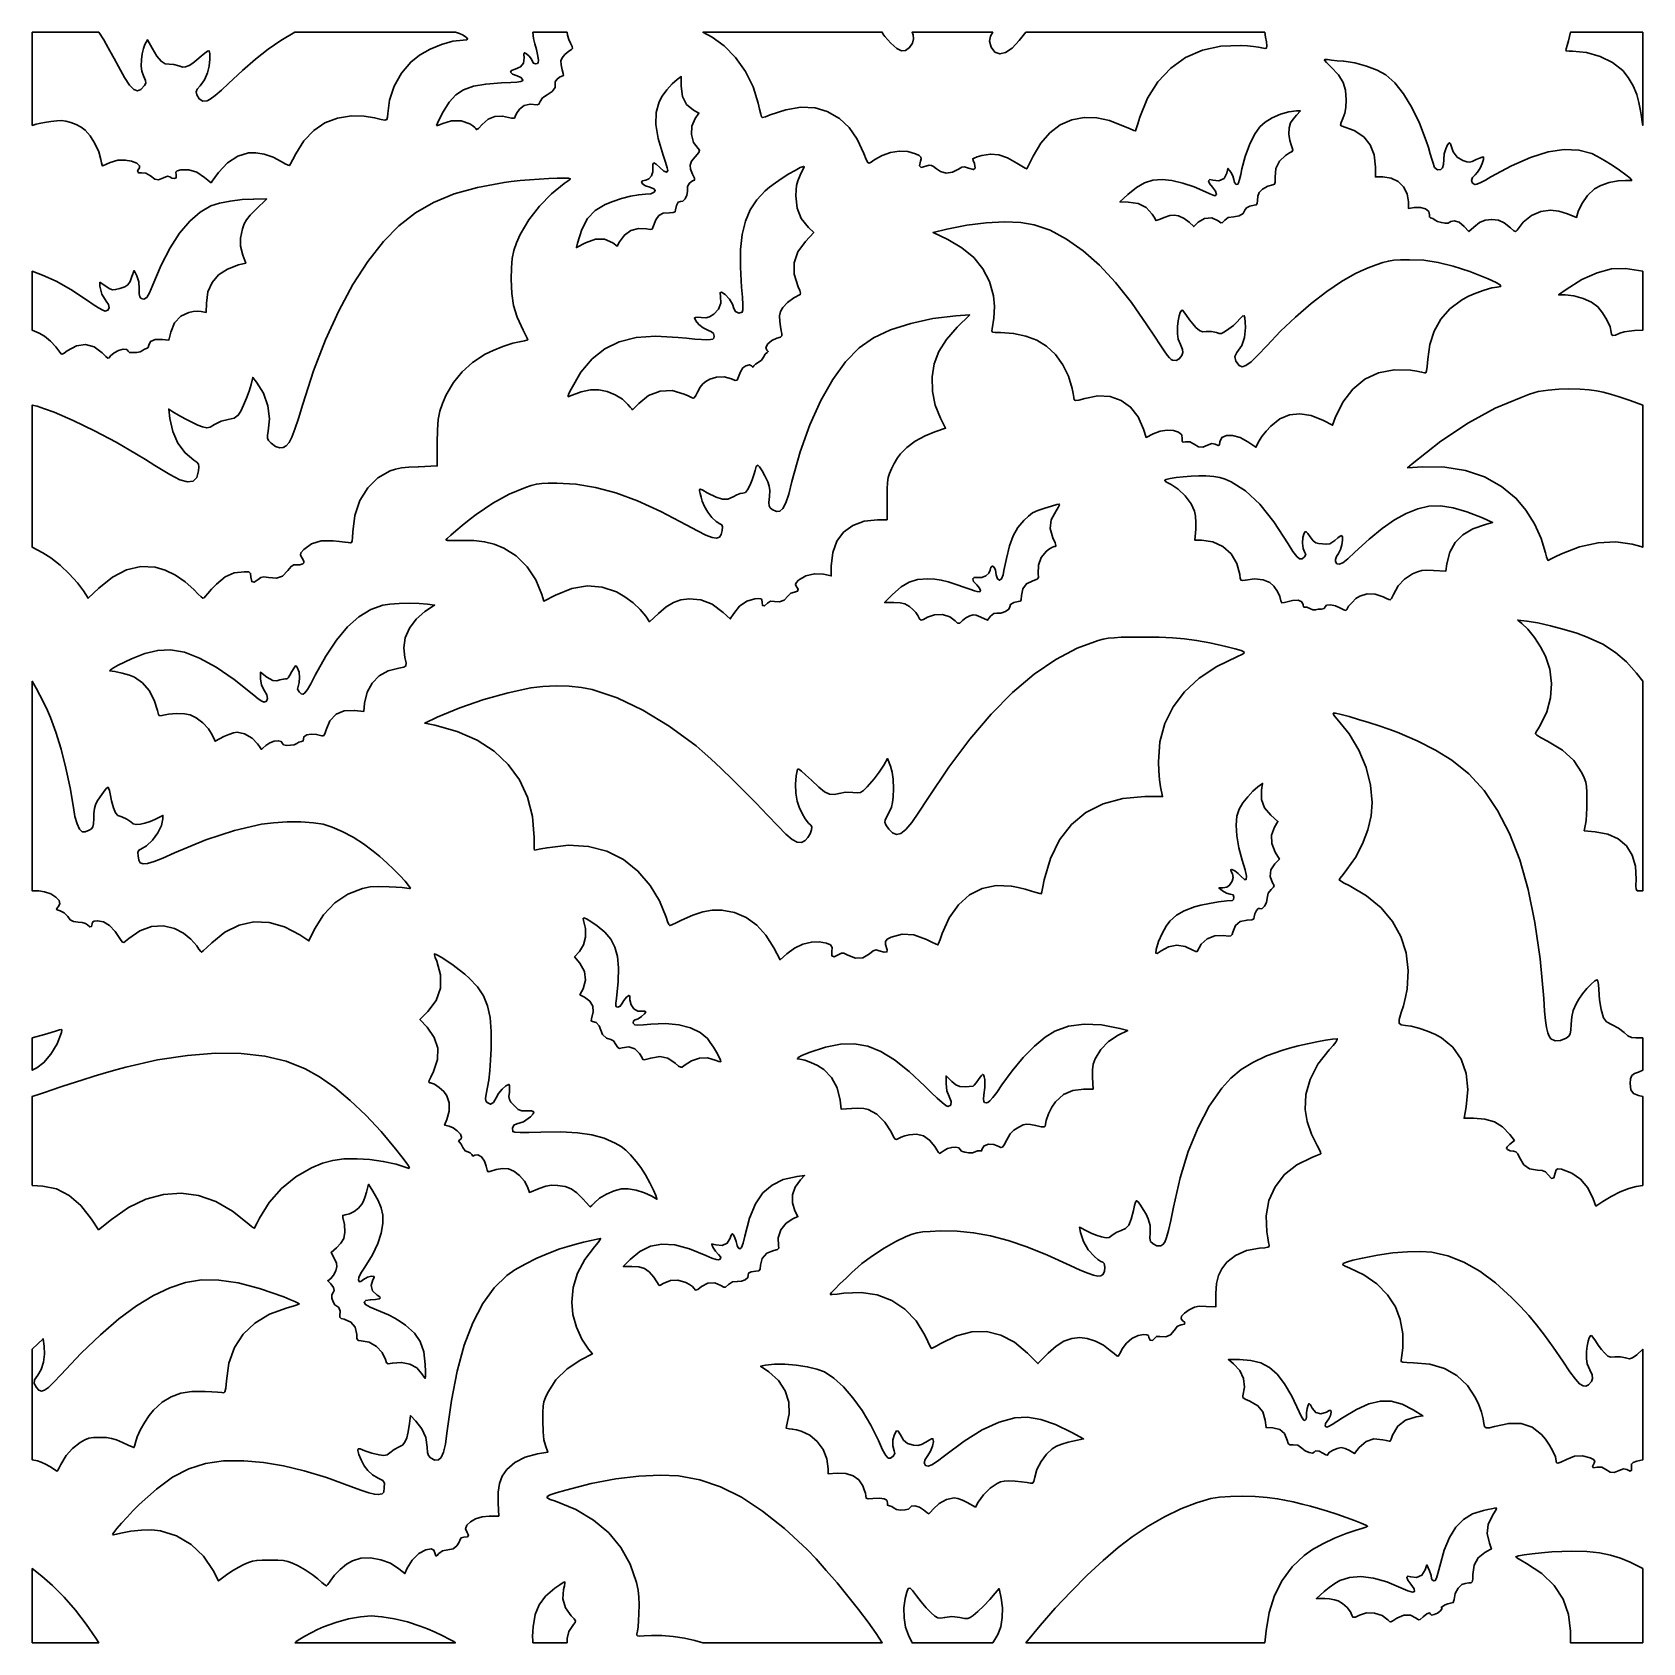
# Model space of a CAD drawing. Header units: millimetres. Extents: x -15 to 15, y -15 to 15.
import ezdxf

# ---------------------------------------------------------------- set-up
doc = ezdxf.new("R2010")
doc.units = ezdxf.units.MM
doc.layers.add('Векторный слой 1', color=7, linetype='Continuous', lineweight=30)

msp = doc.modelspace()

# ---------------------------------------------------------------- linework, layer by layer
at = {"layer": 'Векторный слой 1', "color": 18, "lineweight": 30, "true_color": 0x000000, "extrusion": (0, 0, -1)}
for points in [[(14.929, 13.285), (15, 13.265), (15, 13.265), (15, 15), (15, 15), (13.761, 15), (13.761, 15), (13.668, 14.859), (13.668, 14.859), (13.621, 14.777), (13.553, 14.656), (13.475, 14.512), (13.395, 14.362), (13.395, 14.362), (13.281, 14.157), (13.187, 14.014), (13.108, 13.932), (13.039, 13.906), (12.974, 13.931), (12.908, 14.005), (12.908, 14.005), (12.884, 14.052), (12.889, 14.103), (12.925, 14.187), (12.925, 14.187), (12.96, 14.277), (12.973, 14.369), (12.967, 14.492), (12.967, 14.492), (12.951, 14.597), (12.928, 14.696), (12.902, 14.768), (12.902, 14.768), (12.853, 14.861), (12.853, 14.861), (12.767, 14.703), (12.767, 14.703), (12.678, 14.556), (12.598, 14.459), (12.523, 14.409), (12.45, 14.403), (12.45, 14.403), (12.365, 14.401), (12.27, 14.376), (12.27, 14.376), (12.197, 14.35), (12.142, 14.352), (12.075, 14.38), (12.075, 14.38), (12.011, 14.421), (11.932, 14.483), (11.854, 14.551), (11.854, 14.551), (11.786, 14.611), (11.733, 14.649), (11.706, 14.656), (11.706, 14.656), (11.69, 14.599), (11.69, 14.495), (11.704, 14.368), (11.732, 14.244), (11.732, 14.244), (11.79, 14.111), (11.869, 14.002), (11.869, 14.002), (11.925, 13.938), (11.945, 13.889), (11.934, 13.835), (11.934, 13.835), (11.889, 13.757), (11.824, 13.718), (11.741, 13.72), (11.741, 13.72), (11.687, 13.751), (11.595, 13.822), (11.476, 13.922), (11.344, 14.042), (11.344, 14.042), (11.081, 14.286), (10.839, 14.5), (10.606, 14.685), (10.372, 14.848), (10.372, 14.848), (10.106, 15), (10.106, 15), (7.118, 15), (7.118, 15), (7.038, 14.975), (6.987, 14.95), (6.987, 14.95), (6.916, 14.907), (6.889, 14.877), (6.906, 14.859), (6.97, 14.853), (6.97, 14.853), (7.163, 14.831), (7.375, 14.773), (7.588, 14.683), (7.785, 14.571), (7.948, 14.444), (7.948, 14.444), (8.121, 14.24), (8.257, 13.996), (8.346, 13.737), (8.377, 13.484), (8.377, 13.484), (8.379, 13.415), (8.393, 13.376), (8.43, 13.364), (8.502, 13.375), (8.622, 13.406), (8.622, 13.406), (8.819, 13.438), (9.052, 13.441), (9.052, 13.441), (9.313, 13.402), (9.549, 13.312), (9.757, 13.17), (9.939, 12.978), (10.092, 12.736), (10.092, 12.736), (10.148, 12.628), (10.191, 12.548), (10.209, 12.515), (10.209, 12.515), (10.233, 12.522), (10.287, 12.551), (10.36, 12.594), (10.36, 12.594), (10.512, 12.671), (10.677, 12.726), (10.837, 12.756), (10.974, 12.756), (10.974, 12.756), (11.173, 12.691), (11.364, 12.564), (11.53, 12.384), (11.53, 12.384), (11.598, 12.291), (11.648, 12.224), (11.668, 12.197), (11.668, 12.197), (11.686, 12.209), (11.73, 12.243), (11.788, 12.293), (11.788, 12.293), (11.932, 12.39), (12.081, 12.439), (12.229, 12.438), (12.229, 12.438), (12.299, 12.42), (12.325, 12.394), (12.32, 12.346), (12.32, 12.346), (12.316, 12.289), (12.355, 12.275), (12.355, 12.275), (12.401, 12.284), (12.438, 12.305), (12.438, 12.305), (12.482, 12.317), (12.554, 12.29), (12.554, 12.29), (12.646, 12.252), (12.714, 12.261), (12.799, 12.322), (12.799, 12.322), (12.886, 12.377), (12.962, 12.38), (12.962, 12.38), (13.021, 12.381), (13.036, 12.416), (13.003, 12.471), (13.003, 12.471), (13, 12.513), (13.054, 12.558), (13.148, 12.596), (13.267, 12.619), (13.267, 12.619), (13.407, 12.616), (13.547, 12.571), (13.547, 12.571), (13.619, 12.54), (13.671, 12.518), (13.694, 12.509), (13.694, 12.509), (13.7, 12.525), (13.71, 12.568), (13.72, 12.629), (13.72, 12.629), (13.761, 12.771), (13.832, 12.927), (13.921, 13.07), (14.013, 13.176), (14.013, 13.176), (14.088, 13.229), (14.184, 13.28), (14.28, 13.319), (14.28, 13.319), (14.372, 13.344), (14.452, 13.355), (14.539, 13.352), (14.655, 13.337), (14.655, 13.337), (14.77, 13.318), (14.868, 13.299), (14.929, 13.285)], [(1.418, 13.426), (1.429, 13.474), (1.45, 13.565), (1.476, 13.681), (1.476, 13.681), (1.571, 13.98), (1.715, 14.268), (1.898, 14.528), (2.108, 14.746), (2.335, 14.906), (2.335, 14.906), (2.506, 15), (2.506, 15), (-0.833, 15), (-0.833, 15), (-0.847, 14.972), (-0.884, 14.92), (-0.936, 14.856), (-0.995, 14.793), (-0.995, 14.793), (-1.104, 14.697), (-1.193, 14.653), (-1.269, 14.659), (-1.339, 14.713), (-1.339, 14.713), (-1.395, 14.798), (-1.415, 14.879), (-1.409, 14.949), (-1.389, 15), (-1.389, 15), (-2.892, 15), (-2.892, 15), (-2.847, 14.927), (-2.831, 14.836), (-2.863, 14.721), (-2.863, 14.721), (-2.933, 14.629), (-3.024, 14.596), (-3.132, 14.622), (-3.252, 14.704), (-3.381, 14.843), (-3.381, 14.843), (-3.509, 15), (-3.509, 15), (-7.959, 15), (-7.959, 15), (-7.973, 14.906), (-7.973, 14.906), (-7.99, 14.823), (-7.998, 14.748), (-7.998, 14.748), (-7.993, 14.705), (-7.966, 14.694), (-7.903, 14.709), (-7.903, 14.709), (-7.842, 14.721), (-7.749, 14.733), (-7.636, 14.745), (-7.514, 14.753), (-7.514, 14.753), (-7.142, 14.742), (-6.797, 14.666), (-6.484, 14.528), (-6.206, 14.331), (-5.969, 14.078), (-5.777, 13.772), (-5.634, 13.417), (-5.634, 13.417), (-5.595, 13.291), (-5.565, 13.199), (-5.552, 13.161), (-5.552, 13.161), (-5.519, 13.171), (-5.439, 13.204), (-5.329, 13.253), (-5.329, 13.253), (-5.069, 13.354), (-4.83, 13.406), (-4.597, 13.412), (-4.597, 13.412), (-4.365, 13.369), (-4.15, 13.272), (-3.955, 13.125), (-3.785, 12.931), (-3.644, 12.693), (-3.644, 12.693), (-3.587, 12.577), (-3.545, 12.491), (-3.526, 12.454), (-3.526, 12.454), (-3.498, 12.465), (-3.432, 12.504), (-3.341, 12.562), (-3.341, 12.562), (-3.167, 12.662), (-3.005, 12.717), (-2.847, 12.73), (-2.686, 12.702), (-2.686, 12.702), (-2.602, 12.676), (-2.543, 12.655), (-2.52, 12.642), (-2.52, 12.642), (-2.529, 12.611), (-2.549, 12.553), (-2.549, 12.553), (-2.567, 12.469), (-2.532, 12.441), (-2.442, 12.465), (-2.442, 12.465), (-2.368, 12.491), (-2.316, 12.487), (-2.256, 12.45), (-2.256, 12.45), (-2.14, 12.39), (-2.027, 12.376), (-1.919, 12.408), (-1.919, 12.408), (-1.844, 12.453), (-1.786, 12.496), (-1.786, 12.496), (-1.75, 12.519), (-1.709, 12.521), (-1.648, 12.503), (-1.648, 12.503), (-1.561, 12.483), (-1.527, 12.513), (-1.544, 12.595), (-1.544, 12.595), (-1.559, 12.644), (-1.554, 12.675), (-1.522, 12.701), (-1.455, 12.733), (-1.455, 12.733), (-1.309, 12.777), (-1.147, 12.786), (-0.985, 12.762), (-0.835, 12.704), (-0.835, 12.704), (-0.753, 12.659), (-0.679, 12.615), (-0.628, 12.582), (-0.628, 12.582), (-0.591, 12.561), (-0.564, 12.571), (-0.534, 12.627), (-0.49, 12.742), (-0.49, 12.742), (-0.369, 13.01), (-0.219, 13.225), (-0.035, 13.393), (0.19, 13.523), (0.19, 13.523), (0.419, 13.59), (0.682, 13.601), (0.965, 13.557), (1.253, 13.458), (1.253, 13.458), (1.343, 13.423), (1.396, 13.412), (1.418, 13.426)], [(-5.414, 11.836), (-5.259, 11.838), (-5.259, 11.838), (-5.411, 11.98), (-5.411, 11.98), (-5.568, 12.11), (-5.717, 12.195), (-5.871, 12.241), (-6.047, 12.254), (-6.047, 12.254), (-6.229, 12.237), (-6.433, 12.19), (-6.646, 12.119), (-6.856, 12.025), (-6.856, 12.025), (-6.933, 11.989), (-6.995, 11.963), (-7.03, 11.953), (-7.03, 11.953), (-7.06, 11.977), (-7.044, 12.037), (-6.987, 12.111), (-6.987, 12.111), (-6.93, 12.18), (-6.912, 12.23), (-6.933, 12.254), (-6.993, 12.243), (-6.993, 12.243), (-7.106, 12.231), (-7.2, 12.278), (-7.253, 12.372), (-7.253, 12.372), (-7.273, 12.463), (-7.273, 12.463), (-7.328, 12.395), (-7.328, 12.395), (-7.366, 12.327), (-7.383, 12.259), (-7.383, 12.259), (-7.396, 12.198), (-7.427, 12.162), (-7.46, 12.167), (-7.46, 12.167), (-7.471, 12.194), (-7.488, 12.258), (-7.51, 12.348), (-7.534, 12.456), (-7.534, 12.456), (-7.596, 12.684), (-7.677, 12.903), (-7.769, 13.094), (-7.865, 13.235), (-7.865, 13.235), (-7.964, 13.323), (-8.098, 13.404), (-8.252, 13.471), (-8.409, 13.517), (-8.552, 13.534), (-8.552, 13.534), (-8.624, 13.534), (-8.624, 13.534), (-8.549, 13.454), (-8.549, 13.454), (-8.486, 13.378), (-8.441, 13.309), (-8.441, 13.309), (-8.415, 13.218), (-8.41, 13.101), (-8.423, 12.981), (-8.456, 12.882), (-8.456, 12.882), (-8.483, 12.811), (-8.472, 12.779), (-8.472, 12.779), (-8.421, 12.753), (-8.343, 12.704), (-8.343, 12.704), (-8.231, 12.597), (-8.166, 12.459), (-8.15, 12.297), (-8.15, 12.297), (-8.152, 12.208), (-8.139, 12.168), (-8.106, 12.158), (-8.106, 12.158), (-8.013, 12.134), (-7.916, 12.079), (-7.852, 12.013), (-7.852, 12.013), (-7.831, 11.947), (-7.822, 11.867), (-7.822, 11.867), (-7.817, 11.812), (-7.799, 11.784), (-7.761, 11.777), (-7.761, 11.777), (-7.683, 11.762), (-7.616, 11.727), (-7.588, 11.686), (-7.588, 11.686), (-7.559, 11.625), (-7.483, 11.581), (-7.38, 11.564), (-7.38, 11.564), (-7.278, 11.549), (-7.212, 11.498), (-7.212, 11.498), (-7.173, 11.455), (-7.142, 11.452), (-7.092, 11.488), (-7.092, 11.488), (-6.972, 11.54), (-6.837, 11.531), (-6.718, 11.462), (-6.718, 11.462), (-6.636, 11.381), (-6.636, 11.381), (-6.551, 11.462), (-6.551, 11.462), (-6.458, 11.529), (-6.352, 11.577), (-6.352, 11.577), (-6.268, 11.595), (-6.191, 11.587), (-6.087, 11.548), (-6.087, 11.548), (-6.011, 11.517), (-5.955, 11.497), (-5.932, 11.491), (-5.932, 11.491), (-5.921, 11.51), (-5.896, 11.552), (-5.861, 11.609), (-5.861, 11.609), (-5.751, 11.732), (-5.599, 11.809), (-5.414, 11.836)], [(4.989, 8.218), (5.014, 8.211), (5.019, 8.227), (5.003, 8.271), (4.963, 8.353), (4.963, 8.353), (4.779, 8.666), (4.572, 8.916), (4.336, 9.104), (4.064, 9.235), (3.75, 9.311), (3.387, 9.336), (2.967, 9.313), (2.967, 9.313), (2.81, 9.298), (2.659, 9.285), (2.532, 9.277), (2.445, 9.273), (2.445, 9.273), (2.366, 9.274), (2.322, 9.283), (2.303, 9.304), (2.299, 9.341), (2.299, 9.341), (2.309, 9.386), (2.345, 9.419), (2.416, 9.45), (2.416, 9.45), (2.5, 9.492), (2.581, 9.554), (2.641, 9.622), (2.665, 9.678), (2.665, 9.678), (2.648, 9.688), (2.603, 9.691), (2.539, 9.685), (2.539, 9.685), (2.451, 9.678), (2.384, 9.696), (2.306, 9.747), (2.306, 9.747), (2.216, 9.842), (2.175, 9.95), (2.182, 10.078), (2.182, 10.078), (2.188, 10.147), (2.159, 10.159), (2.093, 10.113), (2.093, 10.113), (2.011, 10.028), (1.954, 9.936), (1.933, 9.855), (1.933, 9.855), (1.902, 9.796), (1.837, 9.766), (1.775, 9.785), (1.775, 9.785), (1.766, 9.827), (1.766, 9.923), (1.772, 10.067), (1.786, 10.251), (1.786, 10.251), (1.808, 10.626), (1.805, 10.952), (1.774, 11.234), (1.715, 11.48), (1.625, 11.693), (1.504, 11.88), (1.35, 12.046), (1.35, 12.046), (1.267, 12.115), (1.157, 12.195), (1.032, 12.279), (0.905, 12.359), (0.788, 12.427), (0.693, 12.477), (0.633, 12.501), (0.62, 12.491), (0.62, 12.491), (0.693, 12.337), (0.739, 12.23), (0.763, 12.146), (0.773, 12.061), (0.775, 11.953), (0.775, 11.953), (0.751, 11.724), (0.674, 11.532), (0.538, 11.363), (0.538, 11.363), (0.441, 11.27), (0.441, 11.27), (0.596, 11.102), (0.596, 11.102), (0.739, 10.907), (0.809, 10.707), (0.805, 10.494), (0.731, 10.259), (0.731, 10.259), (0.703, 10.189), (0.69, 10.137), (0.694, 10.114), (0.694, 10.114), (0.813, 10.053), (0.933, 9.964), (1.019, 9.872), (1.019, 9.872), (1.062, 9.796), (1.078, 9.719), (1.074, 9.609), (1.074, 9.609), (1.064, 9.52), (1.052, 9.44), (1.04, 9.388), (1.04, 9.388), (1.036, 9.347), (1.062, 9.322), (1.13, 9.3), (1.13, 9.3), (1.226, 9.257), (1.3, 9.194), (1.335, 9.128), (1.317, 9.078), (1.317, 9.078), (1.29, 9.051), (1.312, 9.033), (1.312, 9.033), (1.347, 9.001), (1.378, 8.946), (1.378, 8.946), (1.417, 8.889), (1.475, 8.849), (1.475, 8.849), (1.53, 8.818), (1.561, 8.783), (1.561, 8.783), (1.579, 8.76), (1.604, 8.783), (1.604, 8.783), (1.641, 8.806), (1.706, 8.787), (1.706, 8.787), (1.764, 8.746), (1.809, 8.674), (1.856, 8.548), (1.856, 8.548), (1.872, 8.517), (1.905, 8.515), (1.975, 8.541), (1.975, 8.541), (2.114, 8.578), (2.254, 8.576), (2.38, 8.536), (2.38, 8.536), (2.455, 8.493), (2.509, 8.448), (2.555, 8.386), (2.605, 8.294), (2.605, 8.294), (2.64, 8.233), (2.67, 8.192), (2.689, 8.181), (2.689, 8.181), (2.719, 8.195), (2.779, 8.224), (2.856, 8.26), (2.856, 8.26), (3.08, 8.326), (3.306, 8.316), (3.518, 8.234), (3.703, 8.084), (3.703, 8.084), (3.757, 8.026), (3.799, 7.984), (3.819, 7.969), (3.819, 7.969), (3.834, 7.982), (3.865, 8.016), (3.903, 8.065), (3.903, 8.065), (4.004, 8.163), (4.139, 8.247), (4.292, 8.309), (4.447, 8.341), (4.447, 8.341), (4.603, 8.338), (4.777, 8.299), (4.989, 8.218)], [(14.868, 9.394), (15, 9.448), (15, 9.448), (15, 10.546), (15, 10.546), (14.807, 10.474), (14.807, 10.474), (14.552, 10.362), (14.279, 10.207), (13.971, 10.002), (13.971, 10.002), (13.862, 9.928), (13.763, 9.866), (13.686, 9.823), (13.64, 9.806), (13.64, 9.806), (13.589, 9.82), (13.567, 9.864), (13.577, 9.926), (13.62, 9.989), (13.62, 9.989), (13.706, 10.119), (13.738, 10.27), (13.738, 10.27), (13.738, 10.342), (13.738, 10.342), (13.622, 10.265), (13.622, 10.265), (13.553, 10.223), (13.503, 10.204), (13.448, 10.207), (13.37, 10.228), (13.37, 10.228), (13.277, 10.26), (13.218, 10.297), (13.178, 10.354), (13.142, 10.447), (13.142, 10.447), (13.103, 10.561), (13.103, 10.561), (13.052, 10.463), (13.052, 10.463), (13.017, 10.353), (13.01, 10.217), (13.01, 10.217), (13.01, 10.126), (12.997, 10.069), (12.97, 10.038), (12.97, 10.038), (12.918, 10.025), (12.868, 10.059), (12.815, 10.146), (12.754, 10.292), (12.754, 10.292), (12.601, 10.658), (12.433, 10.981), (12.254, 11.256), (12.065, 11.48), (11.87, 11.651), (11.67, 11.765), (11.67, 11.765), (11.514, 11.815), (11.313, 11.855), (11.092, 11.882), (10.874, 11.893), (10.874, 11.893), (10.631, 11.894), (10.631, 11.894), (10.835, 11.696), (10.835, 11.696), (10.939, 11.59), (11.008, 11.506), (11.053, 11.428), (11.085, 11.339), (11.085, 11.339), (11.123, 11.164), (11.121, 11.015), (11.077, 10.849), (11.077, 10.849), (11.024, 10.697), (11.024, 10.697), (11.155, 10.664), (11.155, 10.664), (11.365, 10.589), (11.531, 10.48), (11.651, 10.337), (11.727, 10.162), (11.756, 9.954), (11.756, 9.954), (11.761, 9.781), (11.761, 9.781), (11.854, 9.799), (11.854, 9.799), (11.919, 9.803), (12.001, 9.797), (12.081, 9.782), (12.081, 9.782), (12.233, 9.711), (12.348, 9.585), (12.418, 9.411), (12.418, 9.411), (12.453, 9.265), (12.453, 9.265), (12.579, 9.279), (12.579, 9.279), (12.709, 9.276), (12.798, 9.237), (12.83, 9.169), (12.83, 9.169), (12.842, 9.128), (12.87, 9.111), (12.87, 9.111), (12.909, 9.099), (12.946, 9.069), (12.946, 9.069), (12.987, 9.047), (13.054, 9.034), (13.128, 9.031), (13.187, 9.037), (13.211, 9.056), (13.211, 9.056), (13.238, 9.09), (13.305, 9.094), (13.391, 9.071), (13.476, 9.027), (13.539, 8.969), (13.539, 8.969), (13.565, 8.936), (13.591, 8.931), (13.63, 8.959), (13.696, 9.025), (13.696, 9.025), (13.848, 9.14), (14.008, 9.185), (14.175, 9.16), (14.346, 9.063), (14.346, 9.063), (14.406, 9.02), (14.441, 9.002), (14.463, 9.009), (14.483, 9.038), (14.483, 9.038), (14.558, 9.142), (14.659, 9.247), (14.768, 9.336), (14.868, 9.394)], [(-6.781, 5.537), (-6.658, 5.537), (-6.658, 5.537), (-6.673, 5.742), (-6.673, 5.742), (-6.676, 5.867), (-6.668, 5.985), (-6.65, 6.081), (-6.65, 6.081), (-6.585, 6.218), (-6.476, 6.363), (-6.345, 6.491), (-6.213, 6.576), (-6.213, 6.576), (-6.153, 6.606), (-6.11, 6.633), (-6.094, 6.652), (-6.094, 6.652), (-6.121, 6.67), (-6.197, 6.688), (-6.307, 6.705), (-6.441, 6.72), (-6.586, 6.73), (-6.729, 6.735), (-6.859, 6.734), (-6.859, 6.734), (-7.012, 6.724), (-7.124, 6.707), (-7.222, 6.677), (-7.331, 6.627), (-7.331, 6.627), (-7.598, 6.456), (-7.864, 6.206), (-8.129, 5.878), (-8.393, 5.471), (-8.393, 5.471), (-8.484, 5.326), (-8.553, 5.234), (-8.608, 5.191), (-8.655, 5.191), (-8.701, 5.23), (-8.701, 5.23), (-8.722, 5.274), (-8.7, 5.319), (-8.7, 5.319), (-8.673, 5.386), (-8.663, 5.485), (-8.669, 5.589), (-8.692, 5.668), (-8.692, 5.668), (-8.711, 5.694), (-8.731, 5.694), (-8.759, 5.665), (-8.804, 5.601), (-8.804, 5.601), (-8.859, 5.528), (-8.908, 5.49), (-8.961, 5.478), (-8.961, 5.478), (-9.033, 5.473), (-9.1, 5.461), (-9.1, 5.461), (-9.172, 5.47), (-9.265, 5.535), (-9.265, 5.535), (-9.319, 5.58), (-9.363, 5.613), (-9.386, 5.625), (-9.386, 5.625), (-9.406, 5.6), (-9.407, 5.536), (-9.394, 5.452), (-9.367, 5.364), (-9.332, 5.292), (-9.332, 5.292), (-9.297, 5.233), (-9.277, 5.18), (-9.275, 5.144), (-9.275, 5.144), (-9.304, 5.098), (-9.347, 5.089), (-9.412, 5.119), (-9.505, 5.192), (-9.634, 5.312), (-9.634, 5.312), (-9.901, 5.558), (-10.145, 5.757), (-10.374, 5.916), (-10.594, 6.037), (-10.81, 6.124), (-10.81, 6.124), (-11.012, 6.17), (-11.229, 6.176), (-11.465, 6.143), (-11.725, 6.068), (-12.013, 5.952), (-12.013, 5.952), (-12.201, 5.867), (-12.201, 5.867), (-12.07, 5.833), (-12.07, 5.833), (-11.835, 5.752), (-11.647, 5.639), (-11.505, 5.493), (-11.407, 5.313), (-11.352, 5.095), (-11.352, 5.095), (-11.332, 4.961), (-11.332, 4.961), (-11.101, 4.975), (-11.101, 4.975), (-10.973, 4.979), (-10.882, 4.973), (-10.803, 4.951), (-10.711, 4.91), (-10.711, 4.91), (-10.561, 4.814), (-10.442, 4.686), (-10.354, 4.527), (-10.354, 4.527), (-10.319, 4.454), (-10.296, 4.424), (-10.296, 4.424), (-10.272, 4.432), (-10.225, 4.453), (-10.165, 4.483), (-10.165, 4.483), (-10.018, 4.531), (-9.863, 4.536), (-9.728, 4.498), (-9.728, 4.498), (-9.658, 4.45), (-9.584, 4.38), (-9.521, 4.306), (-9.485, 4.244), (-9.485, 4.244), (-9.468, 4.229), (-9.43, 4.239), (-9.369, 4.272), (-9.369, 4.272), (-9.274, 4.315), (-9.181, 4.335), (-9.11, 4.329), (-9.082, 4.295), (-9.082, 4.295), (-9.063, 4.267), (-9.016, 4.256), (-9.016, 4.256), (-8.956, 4.251), (-8.906, 4.238), (-8.906, 4.238), (-8.855, 4.238), (-8.796, 4.264), (-8.796, 4.264), (-8.741, 4.291), (-8.701, 4.292), (-8.701, 4.292), (-8.68, 4.297), (-8.672, 4.334), (-8.672, 4.334), (-8.648, 4.391), (-8.581, 4.418), (-8.473, 4.414), (-8.327, 4.379), (-8.327, 4.379), (-8.276, 4.373), (-8.261, 4.407), (-8.261, 4.407), (-8.242, 4.488), (-8.193, 4.585), (-8.126, 4.679), (-8.053, 4.748), (-8.053, 4.748), (-7.929, 4.801), (-7.768, 4.818), (-7.599, 4.796), (-7.599, 4.796), (-7.546, 4.785), (-7.518, 4.792), (-7.503, 4.827), (-7.493, 4.9), (-7.493, 4.9), (-7.439, 5.106), (-7.33, 5.282), (-7.178, 5.418), (-6.992, 5.506), (-6.781, 5.537)], [(13.56, 3.106), (13.544, 3.121), (13.485, 3.158), (13.396, 3.209), (13.396, 3.209), (13.153, 3.33), (12.902, 3.425), (12.662, 3.485), (12.662, 3.485), (12.425, 3.497), (12.165, 3.45), (11.882, 3.342), (11.574, 3.174), (11.238, 2.944), (10.874, 2.652), (10.874, 2.652), (10.79, 2.586), (10.72, 2.538), (10.678, 2.52), (10.678, 2.52), (10.633, 2.539), (10.617, 2.589), (10.631, 2.658), (10.675, 2.735), (10.675, 2.735), (10.732, 2.839), (10.75, 2.955), (10.75, 2.955), (10.75, 3.077), (10.75, 3.077), (10.628, 2.988), (10.628, 2.988), (10.52, 2.926), (10.445, 2.92), (10.445, 2.92), (10.385, 2.936), (10.325, 2.947), (10.325, 2.947), (10.279, 2.953), (10.249, 2.957), (10.249, 2.957), (10.23, 2.976), (10.199, 3.024), (10.162, 3.09), (10.162, 3.09), (10.122, 3.163), (10.097, 3.195), (10.078, 3.19), (10.056, 3.156), (10.056, 3.156), (10.03, 3.08), (10.02, 2.983), (10.025, 2.887), (10.047, 2.813), (10.047, 2.813), (10.06, 2.76), (10.03, 2.712), (10.03, 2.712), (9.991, 2.678), (9.956, 2.669), (9.919, 2.692), (9.874, 2.754), (9.813, 2.861), (9.73, 3.022), (9.73, 3.022), (9.533, 3.377), (9.331, 3.677), (9.125, 3.921), (8.913, 4.11), (8.695, 4.245), (8.472, 4.325), (8.472, 4.325), (8.339, 4.346), (8.167, 4.36), (7.978, 4.365), (7.794, 4.361), (7.638, 4.347), (7.638, 4.347), (7.505, 4.329), (7.505, 4.329), (7.685, 4.207), (7.685, 4.207), (7.848, 4.067), (7.971, 3.902), (8.05, 3.722), (8.08, 3.536), (8.058, 3.353), (8.058, 3.353), (8.034, 3.252), (8.038, 3.196), (8.08, 3.17), (8.17, 3.155), (8.17, 3.155), (8.369, 3.106), (8.537, 3.011), (8.67, 2.876), (8.762, 2.705), (8.808, 2.505), (8.808, 2.505), (8.824, 2.35), (8.824, 2.35), (8.995, 2.366), (8.995, 2.366), (9.188, 2.358), (9.341, 2.295), (9.454, 2.176), (9.527, 2.003), (9.527, 2.003), (9.552, 1.928), (9.577, 1.894), (9.607, 1.894), (9.607, 1.894), (9.704, 1.921), (9.802, 1.926), (9.886, 1.91), (9.94, 1.877), (9.948, 1.829), (9.948, 1.829), (9.95, 1.799), (9.984, 1.788), (9.984, 1.788), (10.031, 1.777), (10.072, 1.751), (10.072, 1.751), (10.118, 1.728), (10.187, 1.717), (10.259, 1.716), (10.317, 1.727), (10.34, 1.749), (10.34, 1.749), (10.362, 1.787), (10.418, 1.801), (10.494, 1.792), (10.575, 1.761), (10.648, 1.711), (10.648, 1.711), (10.703, 1.662), (10.73, 1.642), (10.73, 1.642), (10.742, 1.656), (10.767, 1.692), (10.801, 1.743), (10.801, 1.743), (10.906, 1.852), (11.046, 1.932), (11.185, 1.963), (11.185, 1.963), (11.251, 1.952), (11.34, 1.921), (11.433, 1.879), (11.433, 1.879), (11.594, 1.794), (11.594, 1.794), (11.646, 1.91), (11.646, 1.91), (11.717, 2.022), (11.823, 2.134), (11.944, 2.229), (12.059, 2.287), (12.059, 2.287), (12.166, 2.305), (12.313, 2.307), (12.464, 2.296), (12.585, 2.271), (12.585, 2.271), (12.626, 2.266), (12.65, 2.292), (12.668, 2.364), (12.668, 2.364), (12.726, 2.561), (12.821, 2.738), (12.946, 2.884), (13.095, 2.989), (13.095, 2.989), (13.188, 3.024), (13.322, 3.062), (13.459, 3.093), (13.56, 3.106)], [(-14.933, -0.995), (-14.896, -0.991), (-14.878, -0.965), (-14.873, -0.899), (-14.877, -0.776), (-14.877, -0.776), (-14.863, -0.534), (-14.802, -0.327), (-14.694, -0.158), (-14.541, -0.027), (-14.346, 0.062), (-14.11, 0.108), (-14.11, 0.108), (-13.911, 0.127), (-13.911, 0.127), (-13.935, 0.247), (-13.935, 0.247), (-13.944, 0.319), (-13.952, 0.426), (-13.957, 0.555), (-13.959, 0.689), (-13.959, 0.689), (-13.958, 0.842), (-13.951, 0.95), (-13.936, 1.032), (-13.908, 1.111), (-13.863, 1.207), (-13.863, 1.207), (-13.714, 1.434), (-13.504, 1.628), (-13.227, 1.793), (-13.227, 1.793), (-13.11, 1.855), (-13.028, 1.905), (-12.999, 1.933), (-12.999, 1.933), (-13.015, 1.966), (-13.049, 2.026), (-13.095, 2.1), (-13.095, 2.1), (-13.212, 2.338), (-13.281, 2.599), (-13.301, 2.87), (-13.271, 3.134), (-13.19, 3.377), (-13.19, 3.377), (-13.097, 3.549), (-12.981, 3.724), (-12.859, 3.878), (-12.75, 3.986), (-12.75, 3.986), (-12.67, 4.051), (-12.67, 4.051), (-12.843, 4.03), (-12.843, 4.03), (-13.043, 3.996), (-13.283, 3.943), (-13.535, 3.876), (-13.772, 3.804), (-13.964, 3.734), (-13.964, 3.734), (-14.253, 3.599), (-14.492, 3.449), (-14.697, 3.273), (-14.884, 3.059), (-14.884, 3.059), (-15, 2.91), (-15, 2.91), (-15, -0.995), (-15, -0.995), (-14.933, -0.995)], [(5.646, -0.234), (5.649, -0.202), (5.652, -0.119), (5.653, -0.002), (5.653, -0.002), (5.684, 0.392), (5.776, 0.751), (5.926, 1.075), (6.134, 1.362), (6.397, 1.609), (6.714, 1.814), (7.083, 1.976), (7.502, 2.092), (7.502, 2.092), (7.689, 2.132), (7.689, 2.132), (7.455, 2.24), (7.455, 2.24), (7.037, 2.414), (6.586, 2.57), (6.134, 2.697), (5.712, 2.786), (5.712, 2.786), (5.486, 2.813), (5.242, 2.823), (4.997, 2.816), (4.767, 2.794), (4.569, 2.756), (4.569, 2.756), (4.107, 2.601), (3.628, 2.373), (3.136, 2.075), (2.635, 1.708), (2.635, 1.708), (2.518, 1.609), (2.359, 1.464), (2.169, 1.284), (1.958, 1.079), (1.736, 0.86), (1.514, 0.637), (1.302, 0.419), (1.112, 0.218), (1.112, 0.218), (0.961, 0.063), (0.843, -0.037), (0.75, -0.087), (0.673, -0.091), (0.603, -0.055), (0.603, -0.055), (0.554, -0.002), (0.512, 0.069), (0.485, 0.141), (0.476, 0.199), (0.494, 0.229), (0.494, 0.229), (0.542, 0.267), (0.6, 0.346), (0.66, 0.45), (0.712, 0.566), (0.75, 0.679), (0.75, 0.679), (0.774, 0.827), (0.781, 0.993), (0.771, 1.15), (0.744, 1.27), (0.744, 1.27), (0.722, 1.271), (0.671, 1.237), (0.593, 1.169), (0.487, 1.067), (0.487, 1.067), (0.349, 0.935), (0.241, 0.85), (0.15, 0.807), (0.064, 0.8), (-0.031, 0.821), (-0.031, 0.821), (-0.152, 0.843), (-0.288, 0.839), (-0.288, 0.839), (-0.373, 0.83), (-0.43, 0.839), (-0.482, 0.874), (-0.552, 0.945), (-0.552, 0.945), (-0.683, 1.09), (-0.779, 1.215), (-0.862, 1.349), (-0.862, 1.349), (-0.931, 1.471), (-0.931, 1.471), (-0.986, 1.329), (-0.986, 1.329), (-1.018, 1.219), (-1.035, 1.084), (-1.041, 0.908), (-1.041, 0.908), (-1.038, 0.755), (-1.027, 0.649), (-1.003, 0.564), (-0.96, 0.473), (-0.96, 0.473), (-0.919, 0.39), (-0.89, 0.323), (-0.879, 0.286), (-0.879, 0.286), (-0.901, 0.236), (-0.954, 0.157), (-0.954, 0.157), (-1.024, 0.085), (-1.097, 0.056), (-1.177, 0.076), (-1.27, 0.149), (-1.382, 0.279), (-1.518, 0.47), (-1.685, 0.728), (-1.685, 0.728), (-2.071, 1.309), (-2.464, 1.832), (-2.861, 2.296), (-3.262, 2.699), (-3.664, 3.04), (-4.065, 3.316), (-4.463, 3.527), (-4.858, 3.67), (-4.858, 3.67), (-4.951, 3.693), (-5.044, 3.71), (-5.151, 3.722), (-5.286, 3.729), (-5.464, 3.732), (-5.698, 3.734), (-5.698, 3.734), (-5.992, 3.732), (-6.24, 3.722), (-6.465, 3.703), (-6.689, 3.67), (-6.937, 3.623), (-7.231, 3.557), (-7.231, 3.557), (-7.405, 3.516), (-7.516, 3.485), (-7.571, 3.459), (-7.575, 3.435), (-7.532, 3.407), (-7.449, 3.371), (-7.449, 3.371), (-7.063, 3.185), (-6.734, 2.967), (-6.463, 2.716), (-6.251, 2.433), (-6.099, 2.121), (-6.007, 1.779), (-5.977, 1.409), (-5.977, 1.409), (-5.983, 1.243), (-5.997, 1.076), (-6.016, 0.945), (-6.016, 0.945), (-6.054, 0.762), (-6.054, 0.762), (-5.727, 0.762), (-5.727, 0.762), (-5.316, 0.729), (-4.948, 0.63), (-4.628, 0.467), (-4.356, 0.242), (-4.134, -0.044), (-3.965, -0.389), (-3.851, -0.79), (-3.851, -0.79), (-3.825, -0.917), (-3.805, -1.009), (-3.794, -1.048), (-3.794, -1.048), (-3.766, -1.044), (-3.701, -1.026), (-3.612, -0.998), (-3.612, -0.998), (-3.497, -0.964), (-3.364, -0.932), (-3.24, -0.908), (-3.24, -0.908), (-2.955, -0.896), (-2.692, -0.951), (-2.456, -1.071), (-2.251, -1.253), (-2.081, -1.494), (-1.951, -1.791), (-1.951, -1.791), (-1.913, -1.898), (-1.884, -1.974), (-1.87, -2), (-1.87, -2), (-1.837, -1.984), (-1.76, -1.948), (-1.656, -1.898), (-1.656, -1.898), (-1.421, -1.816), (-1.204, -1.803), (-1.001, -1.857), (-1.001, -1.857), (-0.926, -1.896), (-0.893, -1.937), (-0.894, -1.996), (-0.926, -2.091), (-0.926, -2.091), (-0.922, -2.13), (-0.871, -2.135), (-0.776, -2.108), (-0.776, -2.108), (-0.719, -2.095), (-0.667, -2.112), (-0.597, -2.167), (-0.597, -2.167), (-0.472, -2.241), (-0.338, -2.25), (-0.194, -2.194), (-0.194, -2.194), (-0.121, -2.156), (-0.074, -2.152), (-0.024, -2.179), (-0.024, -2.179), (0.063, -2.225), (0.105, -2.207), (0.104, -2.125), (0.104, -2.125), (0.101, -2.05), (0.131, -2.001), (0.206, -1.969), (0.339, -1.946), (0.339, -1.946), (0.487, -1.948), (0.644, -1.988), (0.799, -2.061), (0.942, -2.165), (0.942, -2.165), (1.071, -2.278), (1.071, -2.278), (1.185, -2.057), (1.185, -2.057), (1.332, -1.821), (1.504, -1.63), (1.7, -1.488), (1.917, -1.395), (2.153, -1.353), (2.153, -1.353), (2.332, -1.354), (2.508, -1.384), (2.695, -1.445), (2.905, -1.54), (2.905, -1.54), (3.008, -1.591), (3.087, -1.627), (3.124, -1.642), (3.124, -1.642), (3.141, -1.621), (3.165, -1.566), (3.193, -1.487), (3.193, -1.487), (3.318, -1.177), (3.492, -0.893), (3.721, -0.625), (3.721, -0.625), (3.988, -0.408), (4.294, -0.255), (4.636, -0.167), (5.009, -0.145), (5.409, -0.19), (5.409, -0.19), (5.525, -0.212), (5.611, -0.228), (5.646, -0.234)], [(4.41, -3.588), (4.437, -3.507), (4.493, -3.449), (4.563, -3.427), (4.563, -3.427), (4.589, -3.414), (4.583, -3.375), (4.583, -3.375), (4.549, -3.25), (4.56, -3.139), (4.615, -3.047), (4.713, -2.974), (4.713, -2.974), (4.798, -2.93), (4.798, -2.93), (4.74, -2.819), (4.74, -2.819), (4.693, -2.659), (4.715, -2.496), (4.802, -2.34), (4.802, -2.34), (4.896, -2.224), (4.896, -2.224), (4.807, -2.123), (4.807, -2.123), (4.732, -2), (4.693, -1.854), (4.692, -1.698), (4.731, -1.545), (4.731, -1.545), (4.739, -1.507), (4.722, -1.498), (4.675, -1.517), (4.595, -1.566), (4.479, -1.647), (4.479, -1.647), (4.333, -1.766), (4.223, -1.894), (4.146, -2.04), (4.099, -2.214), (4.081, -2.425), (4.088, -2.683), (4.119, -2.998), (4.119, -2.998), (4.127, -3.084), (4.126, -3.134), (4.114, -3.157), (4.089, -3.163), (4.089, -3.163), (4.047, -3.144), (4.015, -3.097), (4.015, -3.097), (3.979, -3.034), (3.928, -2.975), (3.928, -2.975), (3.885, -2.94), (3.868, -2.953), (3.866, -3.024), (3.866, -3.024), (3.846, -3.116), (3.794, -3.189), (3.721, -3.234), (3.64, -3.237), (3.64, -3.237), (3.593, -3.234), (3.573, -3.248), (3.573, -3.248), (3.597, -3.287), (3.652, -3.337), (3.716, -3.379), (3.768, -3.397), (3.768, -3.397), (3.801, -3.418), (3.805, -3.46), (3.776, -3.491), (3.776, -3.491), (3.723, -3.493), (3.615, -3.487), (3.475, -3.475), (3.475, -3.475), (3.204, -3.465), (2.955, -3.489), (2.736, -3.545), (2.556, -3.632), (2.423, -3.746), (2.423, -3.746), (2.37, -3.817), (2.312, -3.905), (2.256, -3.997), (2.21, -4.082), (2.181, -4.147), (2.176, -4.178), (2.176, -4.178), (2.213, -4.175), (2.28, -4.146), (2.28, -4.146), (2.419, -4.105), (2.571, -4.109), (2.721, -4.158), (2.856, -4.248), (2.856, -4.248), (2.891, -4.276), (2.921, -4.281), (2.96, -4.258), (3.022, -4.203), (3.022, -4.203), (3.16, -4.11), (3.309, -4.08), (3.478, -4.11), (3.478, -4.11), (3.549, -4.131), (3.602, -4.14), (3.625, -4.136), (3.625, -4.136), (3.647, -4.094), (3.689, -4.021), (3.689, -4.021), (3.774, -3.938), (3.888, -3.902), (4.011, -3.918), (4.011, -3.918), (4.061, -3.93), (4.094, -3.911), (4.128, -3.854), (4.128, -3.854), (4.174, -3.79), (4.22, -3.763), (4.22, -3.763), (4.305, -3.737), (4.375, -3.672), (4.41, -3.588)], [(6.979, -5.777), (7.012, -5.713), (7.044, -5.673), (7.044, -5.673), (7.057, -5.651), (7.037, -5.634), (7.037, -5.634), (7.011, -5.612), (7.001, -5.581), (7.001, -5.581), (7.024, -5.526), (7.084, -5.463), (7.16, -5.407), (7.235, -5.375), (7.235, -5.375), (7.318, -5.356), (7.318, -5.356), (7.274, -5.25), (7.274, -5.25), (7.234, -5.099), (7.235, -4.945), (7.275, -4.812), (7.275, -4.812), (7.333, -4.734), (7.419, -4.655), (7.509, -4.594), (7.579, -4.569), (7.579, -4.569), (7.602, -4.568), (7.611, -4.557), (7.604, -4.525), (7.577, -4.463), (7.528, -4.359), (7.528, -4.359), (7.452, -4.134), (7.446, -3.923), (7.51, -3.724), (7.645, -3.535), (7.645, -3.535), (7.779, -3.389), (7.779, -3.389), (7.629, -3.238), (7.629, -3.238), (7.475, -3.034), (7.396, -2.806), (7.392, -2.561), (7.465, -2.306), (7.465, -2.306), (7.493, -2.236), (7.508, -2.186), (7.507, -2.167), (7.507, -2.167), (7.461, -2.184), (7.381, -2.23), (7.277, -2.298), (7.162, -2.378), (7.046, -2.464), (6.941, -2.547), (6.858, -2.62), (6.858, -2.62), (6.708, -2.781), (6.596, -2.947), (6.519, -3.133), (6.472, -3.351), (6.451, -3.615), (6.452, -3.939), (6.452, -3.939), (6.462, -4.15), (6.477, -4.347), (6.496, -4.518), (6.518, -4.651), (6.518, -4.651), (6.544, -4.781), (6.554, -4.861), (6.548, -4.907), (6.527, -4.938), (6.527, -4.938), (6.466, -4.968), (6.409, -4.937), (6.36, -4.848), (6.36, -4.848), (6.316, -4.769), (6.249, -4.688), (6.177, -4.624), (6.121, -4.598), (6.121, -4.598), (6.11, -4.618), (6.107, -4.67), (6.112, -4.742), (6.112, -4.742), (6.119, -4.825), (6.111, -4.881), (6.082, -4.931), (6.024, -4.994), (6.024, -4.994), (5.947, -5.066), (5.881, -5.093), (5.786, -5.092), (5.786, -5.092), (5.698, -5.091), (5.658, -5.109), (5.666, -5.146), (5.719, -5.205), (5.719, -5.205), (5.851, -5.298), (5.971, -5.331), (5.971, -5.331), (6.026, -5.357), (6.056, -5.416), (6.048, -5.478), (6.048, -5.478), (6.009, -5.491), (5.91, -5.497), (5.75, -5.496), (5.526, -5.49), (5.526, -5.49), (5.155, -5.484), (4.844, -5.5), (4.579, -5.539), (4.349, -5.602), (4.142, -5.693), (4.142, -5.693), (4.028, -5.757), (3.94, -5.823), (3.854, -5.908), (3.748, -6.034), (3.748, -6.034), (3.666, -6.146), (3.578, -6.285), (3.494, -6.431), (3.426, -6.566), (3.384, -6.671), (3.384, -6.671), (3.364, -6.737), (3.364, -6.737), (3.461, -6.681), (3.461, -6.681), (3.597, -6.617), (3.751, -6.57), (3.901, -6.544), (4.024, -6.544), (4.024, -6.544), (4.16, -6.58), (4.303, -6.642), (4.431, -6.718), (4.522, -6.797), (4.522, -6.797), (4.576, -6.857), (4.604, -6.88), (4.604, -6.88), (4.627, -6.859), (4.677, -6.805), (4.744, -6.731), (4.744, -6.731), (4.856, -6.619), (4.96, -6.546), (5.073, -6.503), (5.213, -6.481), (5.213, -6.481), (5.329, -6.478), (5.434, -6.495), (5.558, -6.539), (5.558, -6.539), (5.739, -6.612), (5.739, -6.612), (5.773, -6.51), (5.773, -6.51), (5.831, -6.399), (5.921, -6.295), (6.026, -6.214), (6.129, -6.173), (6.129, -6.173), (6.238, -6.168), (6.359, -6.186), (6.477, -6.222), (6.477, -6.222), (6.507, -6.225), (6.527, -6.195), (6.543, -6.125), (6.543, -6.125), (6.576, -6.027), (6.633, -5.95), (6.698, -5.91), (6.755, -5.92), (6.755, -5.92), (6.79, -5.935), (6.813, -5.905), (6.813, -5.905), (6.842, -5.872), (6.887, -5.858), (6.887, -5.858), (6.937, -5.836), (6.979, -5.777)], [(14.915, -4.293), (15, -4.336), (15, -4.336), (15, -3.734), (15, -3.734), (14.771, -3.667), (14.771, -3.667), (14.649, -3.631), (14.548, -3.601), (14.489, -3.583), (14.489, -3.583), (14.456, -3.576), (14.446, -3.591), (14.455, -3.635), (14.455, -3.635), (14.537, -3.842), (14.651, -4.034), (14.781, -4.192), (14.915, -4.293)], [(13.504, -12.984), (13.482, -12.947), (13.423, -12.872), (13.336, -12.772), (13.231, -12.657), (13.118, -12.537), (13.006, -12.424), (13.006, -12.424), (12.687, -12.136), (12.384, -11.917), (12.083, -11.76), (11.771, -11.66), (11.434, -11.612), (11.058, -11.61), (11.058, -11.61), (10.691, -11.641), (10.32, -11.701), (9.933, -11.794), (9.519, -11.922), (9.067, -12.087), (9.067, -12.087), (8.878, -12.158), (8.732, -12.206), (8.625, -12.232), (8.554, -12.238), (8.554, -12.238), (8.483, -12.226), (8.453, -12.192), (8.442, -12.11), (8.442, -12.11), (8.441, -12.026), (8.471, -11.979), (8.554, -11.936), (8.554, -11.936), (8.661, -11.871), (8.75, -11.792), (8.75, -11.792), (8.815, -11.701), (8.873, -11.595), (8.916, -11.494), (8.933, -11.418), (8.933, -11.418), (8.927, -11.388), (8.891, -11.39), (8.805, -11.426), (8.805, -11.426), (8.674, -11.471), (8.54, -11.501), (8.54, -11.501), (8.45, -11.509), (8.39, -11.496), (8.339, -11.459), (8.339, -11.459), (8.261, -11.402), (8.166, -11.352), (8.166, -11.352), (8.104, -11.317), (8.058, -11.263), (8.022, -11.184), (7.995, -11.07), (7.971, -10.913), (7.971, -10.913), (7.953, -10.769), (7.953, -10.769), (7.853, -10.869), (7.853, -10.869), (7.74, -11.014), (7.67, -11.178), (7.646, -11.356), (7.646, -11.356), (7.64, -11.454), (7.62, -11.514), (7.58, -11.554), (7.58, -11.554), (7.499, -11.596), (7.433, -11.595), (7.38, -11.548), (7.338, -11.451), (7.304, -11.301), (7.276, -11.093), (7.276, -11.093), (7.193, -10.484), (7.085, -9.938), (6.951, -9.457), (6.791, -9.038), (6.606, -8.683), (6.394, -8.39), (6.157, -8.158), (6.157, -8.158), (6.01, -8.056), (5.819, -7.947), (5.603, -7.838), (5.38, -7.741), (5.17, -7.663), (5.17, -7.663), (5.043, -7.625), (4.891, -7.582), (4.732, -7.54), (4.587, -7.504), (4.474, -7.479), (4.413, -7.469), (4.413, -7.469), (4.419, -7.49), (4.46, -7.545), (4.526, -7.623), (4.526, -7.623), (4.709, -7.862), (4.842, -8.117), (4.923, -8.382), (4.95, -8.654), (4.95, -8.654), (4.927, -8.883), (4.861, -9.12), (4.762, -9.344), (4.636, -9.532), (4.636, -9.532), (4.565, -9.617), (4.565, -9.617), (4.778, -9.729), (4.778, -9.729), (5.033, -9.897), (5.245, -10.105), (5.398, -10.339), (5.398, -10.339), (5.442, -10.433), (5.47, -10.51), (5.484, -10.594), (5.489, -10.705), (5.489, -10.867), (5.489, -10.867), (5.483, -11.07), (5.467, -11.221), (5.44, -11.326), (5.44, -11.326), (5.394, -11.448), (5.394, -11.448), (5.586, -11.481), (5.586, -11.481), (5.816, -11.543), (6.008, -11.642), (6.159, -11.775), (6.159, -11.775), (6.244, -11.897), (6.297, -12.033), (6.322, -12.196), (6.322, -12.397), (6.322, -12.397), (6.309, -12.639), (6.309, -12.639), (6.486, -12.64), (6.486, -12.64), (6.621, -12.654), (6.742, -12.692), (6.839, -12.747), (6.904, -12.811), (6.928, -12.879), (6.9, -12.945), (6.9, -12.945), (6.871, -12.995), (6.891, -13.025), (6.962, -13.035), (6.962, -13.035), (7.01, -13.047), (7.03, -13.075), (7.03, -13.075), (7.048, -13.126), (7.091, -13.192), (7.091, -13.192), (7.162, -13.253), (7.26, -13.269), (7.26, -13.269), (7.356, -13.285), (7.425, -13.335), (7.425, -13.335), (7.465, -13.378), (7.483, -13.38), (7.493, -13.343), (7.493, -13.343), (7.519, -13.273), (7.571, -13.251), (7.668, -13.268), (7.668, -13.268), (7.801, -13.337), (7.925, -13.459), (8.016, -13.612), (8.016, -13.612), (8.057, -13.71), (8.057, -13.71), (8.168, -13.621), (8.168, -13.621), (8.328, -13.519), (8.509, -13.452), (8.696, -13.419), (8.876, -13.425), (9.037, -13.471), (9.037, -13.471), (9.146, -13.537), (9.263, -13.633), (9.369, -13.743), (9.449, -13.851), (9.449, -13.851), (9.492, -13.916), (9.519, -13.942), (9.519, -13.942), (9.547, -13.923), (9.605, -13.875), (9.681, -13.808), (9.681, -13.808), (9.785, -13.727), (9.916, -13.641), (10.046, -13.568), (10.046, -13.568), (10.153, -13.517), (10.237, -13.485), (10.32, -13.468), (10.424, -13.461), (10.573, -13.46), (10.573, -13.46), (10.715, -13.461), (10.818, -13.467), (10.899, -13.481), (10.973, -13.505), (11.057, -13.542), (11.057, -13.542), (11.165, -13.598), (11.282, -13.668), (11.381, -13.736), (11.381, -13.736), (11.529, -13.848), (11.529, -13.848), (11.629, -13.654), (11.629, -13.654), (11.808, -13.388), (12.039, -13.17), (12.311, -13.009), (12.611, -12.915), (12.611, -12.915), (12.776, -12.898), (12.965, -12.9), (13.163, -12.921), (13.35, -12.96), (13.35, -12.96), (13.427, -12.978), (13.483, -12.987), (13.504, -12.984)], [(-12.04, -10.917), (-12.027, -10.826), (-11.994, -10.705), (-11.944, -10.57), (-11.885, -10.44), (-11.885, -10.44), (-11.732, -10.205), (-11.539, -10.022), (-11.307, -9.89), (-11.035, -9.811), (-10.726, -9.784), (-10.726, -9.784), (-10.605, -9.782), (-10.533, -9.775), (-10.5, -9.763), (-10.497, -9.742), (-10.497, -9.742), (-10.508, -9.694), (-10.52, -9.607), (-10.532, -9.501), (-10.532, -9.501), (-10.529, -9.243), (-10.48, -8.977), (-10.391, -8.74), (-10.391, -8.74), (-10.243, -8.518), (-10.043, -8.316), (-9.804, -8.146), (-9.541, -8.02), (-9.541, -8.02), (-9.456, -7.987), (-9.413, -7.96), (-9.419, -7.935), (-9.478, -7.909), (-9.596, -7.876), (-9.778, -7.834), (-9.778, -7.834), (-10.061, -7.779), (-10.347, -7.739), (-10.62, -7.717), (-10.866, -7.712), (-11.069, -7.727), (-11.069, -7.727), (-11.37, -7.794), (-11.667, -7.911), (-11.962, -8.078), (-12.258, -8.296), (-12.555, -8.567), (-12.555, -8.567), (-12.723, -8.738), (-12.875, -8.906), (-13.02, -9.08), (-13.168, -9.272), (-13.328, -9.494), (-13.508, -9.757), (-13.508, -9.757), (-13.642, -9.951), (-13.745, -10.088), (-13.824, -10.174), (-13.887, -10.216), (-13.94, -10.22), (-13.99, -10.192), (-13.99, -10.192), (-14.045, -10.136), (-14.066, -10.078), (-14.056, -10.008), (-14.014, -9.913), (-14.014, -9.913), (-13.967, -9.807), (-13.949, -9.709), (-13.952, -9.577), (-13.952, -9.577), (-13.964, -9.472), (-13.981, -9.379), (-14.001, -9.319), (-14.001, -9.319), (-14.023, -9.282), (-14.043, -9.277), (-14.071, -9.307), (-14.118, -9.378), (-14.118, -9.378), (-14.171, -9.455), (-14.231, -9.534), (-14.287, -9.599), (-14.287, -9.599), (-14.351, -9.659), (-14.407, -9.681), (-14.48, -9.676), (-14.48, -9.676), (-14.582, -9.674), (-14.68, -9.692), (-14.68, -9.692), (-14.75, -9.709), (-14.808, -9.694), (-14.887, -9.636), (-14.887, -9.636), (-15, -9.531), (-15, -9.531), (-15, -11.593), (-15, -11.593), (-14.889, -11.616), (-14.889, -11.616), (-14.818, -11.639), (-14.789, -11.67), (-14.789, -11.724), (-14.789, -11.724), (-14.79, -11.786), (-14.766, -11.801), (-14.704, -11.774), (-14.704, -11.774), (-14.641, -11.761), (-14.561, -11.789), (-14.561, -11.789), (-14.467, -11.827), (-14.394, -11.823), (-14.314, -11.773), (-14.314, -11.773), (-14.235, -11.73), (-14.149, -11.731), (-14.149, -11.731), (-14.082, -11.74), (-14.065, -11.718), (-14.092, -11.655), (-14.092, -11.655), (-14.105, -11.615), (-14.084, -11.586), (-14.02, -11.555), (-14.02, -11.555), (-13.875, -11.516), (-13.731, -11.526), (-13.576, -11.585), (-13.576, -11.585), (-13.476, -11.634), (-13.419, -11.654), (-13.394, -11.647), (-13.388, -11.615), (-13.388, -11.615), (-13.371, -11.537), (-13.327, -11.433), (-13.263, -11.318), (-13.19, -11.208), (-13.114, -11.119), (-13.114, -11.119), (-12.937, -10.985), (-12.735, -10.917), (-12.504, -10.913), (-12.239, -10.973), (-12.239, -10.973), (-12.142, -10.999), (-12.081, -10.999), (-12.049, -10.972), (-12.04, -10.917)], [(14.899, -11.612), (15, -11.593), (15, -11.593), (15, -9.531), (15, -9.531), (14.898, -9.434), (14.898, -9.434), (14.797, -9.337), (14.797, -9.337), (14.777, -9.476), (14.777, -9.476), (14.771, -9.621), (14.792, -9.772), (14.836, -9.91), (14.897, -10.015), (14.897, -10.015), (14.955, -10.099), (14.962, -10.168), (14.923, -10.246), (14.923, -10.246), (14.879, -10.294), (14.83, -10.312), (14.771, -10.296), (14.695, -10.242), (14.595, -10.148), (14.467, -10.01), (14.467, -10.01), (14.088, -9.608), (13.729, -9.261), (13.386, -8.966), (13.058, -8.723), (12.743, -8.531), (12.439, -8.387), (12.144, -8.29), (12.144, -8.29), (11.847, -8.242), (11.523, -8.243), (11.165, -8.296), (10.765, -8.401), (10.316, -8.559), (10.316, -8.559), (10.2, -8.605), (10.106, -8.645), (10.045, -8.674), (10.026, -8.689), (10.026, -8.689), (10.062, -8.703), (10.142, -8.728), (10.25, -8.76), (10.25, -8.76), (10.578, -8.88), (10.851, -9.044), (11.069, -9.251), (11.231, -9.5), (11.335, -9.79), (11.383, -10.12), (11.383, -10.12), (11.393, -10.255), (11.409, -10.327), (11.431, -10.343), (11.431, -10.343), (11.47, -10.338), (11.549, -10.331), (11.655, -10.324), (11.779, -10.318), (11.779, -10.318), (12.024, -10.319), (12.232, -10.351), (12.413, -10.417), (12.579, -10.521), (12.739, -10.666), (12.739, -10.666), (12.82, -10.765), (12.905, -10.892), (12.982, -11.03), (13.043, -11.162), (13.078, -11.27), (13.078, -11.27), (13.095, -11.337), (13.107, -11.365), (13.107, -11.365), (13.139, -11.352), (13.215, -11.318), (13.317, -11.27), (13.317, -11.27), (13.429, -11.221), (13.522, -11.192), (13.618, -11.178), (13.739, -11.175), (13.739, -11.175), (13.861, -11.178), (13.947, -11.19), (14.02, -11.218), (14.105, -11.269), (14.105, -11.269), (14.249, -11.38), (14.366, -11.514), (14.467, -11.681), (14.467, -11.681), (14.5, -11.743), (14.525, -11.787), (14.537, -11.804), (14.537, -11.804), (14.558, -11.792), (14.606, -11.761), (14.672, -11.717), (14.672, -11.717), (14.75, -11.671), (14.831, -11.633), (14.899, -11.612)], [(-9.58, -14.487), (-9.555, -14.423), (-9.492, -14.343), (-9.409, -14.268), (-9.326, -14.217), (-9.326, -14.217), (-9.256, -14.197), (-9.166, -14.183), (-9.075, -14.177), (-9.075, -14.177), (-8.921, -14.176), (-8.921, -14.176), (-9.067, -14.046), (-9.067, -14.046), (-9.161, -13.97), (-9.265, -13.896), (-9.358, -13.841), (-9.358, -13.841), (-9.537, -13.782), (-9.748, -13.767), (-9.984, -13.795), (-10.235, -13.865), (-10.494, -13.976), (-10.494, -13.976), (-10.626, -14.035), (-10.712, -14.058), (-10.75, -14.044), (-10.739, -13.994), (-10.678, -13.908), (-10.678, -13.908), (-10.623, -13.832), (-10.604, -13.78), (-10.622, -13.758), (-10.677, -13.772), (-10.677, -13.772), (-10.787, -13.786), (-10.886, -13.738), (-10.949, -13.641), (-10.949, -13.641), (-10.978, -13.548), (-10.978, -13.548), (-11.026, -13.657), (-11.026, -13.657), (-11.058, -13.745), (-11.066, -13.802), (-11.066, -13.802), (-11.075, -13.83), (-11.106, -13.847), (-11.106, -13.847), (-11.133, -13.84), (-11.157, -13.798), (-11.185, -13.712), (-11.219, -13.571), (-11.219, -13.571), (-11.301, -13.277), (-11.4, -13.037), (-11.519, -12.847), (-11.662, -12.703), (-11.831, -12.601), (-12.03, -12.537), (-12.03, -12.537), (-12.111, -12.52), (-12.184, -12.504), (-12.236, -12.493), (-12.236, -12.493), (-12.268, -12.489), (-12.275, -12.504), (-12.253, -12.547), (-12.199, -12.628), (-12.199, -12.628), (-12.117, -12.796), (-12.099, -12.966), (-12.143, -13.143), (-12.143, -13.143), (-12.172, -13.219), (-12.18, -13.252), (-12.18, -13.252), (-12.16, -13.262), (-12.116, -13.285), (-12.057, -13.317), (-12.057, -13.317), (-11.933, -13.415), (-11.86, -13.553), (-11.835, -13.73), (-11.835, -13.73), (-11.833, -13.816), (-11.824, -13.862), (-11.802, -13.881), (-11.76, -13.884), (-11.76, -13.884), (-11.69, -13.893), (-11.629, -13.915), (-11.629, -13.915), (-11.559, -13.981), (-11.505, -14.084), (-11.484, -14.191), (-11.484, -14.191), (-11.47, -14.25), (-11.416, -14.265), (-11.416, -14.265), (-11.371, -14.274), (-11.318, -14.295), (-11.272, -14.321), (-11.247, -14.342), (-11.258, -14.352), (-11.258, -14.352), (-11.259, -14.369), (-11.229, -14.407), (-11.229, -14.407), (-11.175, -14.448), (-11.115, -14.476), (-11.065, -14.484), (-11.044, -14.468), (-11.044, -14.468), (-11.026, -14.442), (-10.977, -14.459), (-10.908, -14.516), (-10.908, -14.516), (-10.855, -14.564), (-10.82, -14.572), (-10.781, -14.544), (-10.781, -14.544), (-10.673, -14.487), (-10.548, -14.485), (-10.421, -14.541), (-10.421, -14.541), (-10.346, -14.592), (-10.305, -14.611), (-10.28, -14.603), (-10.252, -14.571), (-10.252, -14.571), (-10.146, -14.493), (-10.005, -14.449), (-9.856, -14.445), (-9.726, -14.485), (-9.726, -14.485), (-9.646, -14.521), (-9.597, -14.522), (-9.58, -14.487)], [(-13.651, -14.781), (-13.617, -14.471), (-13.515, -14.187), (-13.348, -13.93), (-13.12, -13.707), (-12.833, -13.521), (-12.833, -13.521), (-12.728, -13.464), (-12.656, -13.42), (-12.633, -13.399), (-12.633, -13.399), (-12.684, -13.38), (-12.791, -13.36), (-12.94, -13.34), (-13.116, -13.322), (-13.306, -13.307), (-13.494, -13.297), (-13.666, -13.293), (-13.666, -13.293), (-13.955, -13.301), (-14.194, -13.326), (-14.399, -13.367), (-14.584, -13.423), (-14.765, -13.496), (-14.765, -13.496), (-15, -13.617), (-15, -13.617), (-15, -15), (-15, -15), (-13.653, -15), (-13.653, -15), (-13.651, -14.781)], [(15, -15), (15, -13.617), (15, -13.617), (14.818, -13.758), (14.818, -13.758), (14.619, -13.932), (14.407, -14.148), (14.195, -14.393), (13.992, -14.654), (13.812, -14.917), (13.812, -14.917), (13.761, -15), (13.761, -15), (15, -15)], [(5.673, -15), (5.678, -14.958), (5.679, -14.882), (5.677, -14.791), (5.671, -14.701), (5.671, -14.701), (5.633, -14.473), (5.56, -14.291), (5.441, -14.134), (5.264, -13.983), (5.264, -13.983), (5.174, -13.92), (5.107, -13.877), (5.077, -13.865), (5.077, -13.865), (5.076, -13.889), (5.085, -13.941), (5.101, -14.01), (5.101, -14.01), (5.116, -14.183), (5.068, -14.347), (4.961, -14.495), (4.961, -14.495), (4.904, -14.554), (4.88, -14.591), (4.885, -14.62), (4.916, -14.658), (4.916, -14.658), (5.007, -14.791), (5.038, -14.922), (5.038, -14.922), (5.038, -15), (5.038, -15), (5.673, -15)]]:
    msp.add_lwpolyline(points, dxfattribs=at)
at = {"layer": 'Векторный слой 1', "color": 18, "lineweight": 30, "true_color": 0x000000}
for points in [[(-7.469, 13.263), (-7.453, 13.26), (-7.412, 13.273), (-7.353, 13.299), (-7.353, 13.299), (-7.187, 13.352), (-7.011, 13.35), (-6.851, 13.295), (-6.851, 13.295), (-6.793, 13.259), (-6.753, 13.228), (-6.737, 13.207), (-6.737, 13.207), (-6.726, 13.185), (-6.688, 13.208), (-6.619, 13.282), (-6.619, 13.282), (-6.507, 13.38), (-6.381, 13.432), (-6.237, 13.439), (-6.071, 13.402), (-6.071, 13.402), (-6.019, 13.396), (-6.005, 13.428), (-6.005, 13.428), (-5.981, 13.488), (-5.923, 13.566), (-5.923, 13.566), (-5.835, 13.634), (-5.726, 13.661), (-5.597, 13.647), (-5.597, 13.647), (-5.562, 13.66), (-5.537, 13.71), (-5.537, 13.71), (-5.495, 13.777), (-5.411, 13.834), (-5.411, 13.834), (-5.315, 13.898), (-5.259, 13.971), (-5.259, 14.035), (-5.259, 14.035), (-5.257, 14.073), (-5.226, 14.121), (-5.18, 14.162), (-5.133, 14.179), (-5.133, 14.179), (-5.106, 14.191), (-5.111, 14.23), (-5.111, 14.23), (-5.13, 14.298), (-5.147, 14.39), (-5.147, 14.39), (-5.151, 14.465), (-5.13, 14.521), (-5.078, 14.583), (-5.078, 14.583), (-5.007, 14.646), (-4.954, 14.681), (-4.954, 14.681), (-4.935, 14.697), (-4.942, 14.732), (-4.976, 14.795), (-4.976, 14.795), (-5.007, 14.867), (-5.029, 14.947), (-5.038, 15), (-5.038, 15), (-5.673, 15), (-5.673, 15), (-5.662, 14.88), (-5.637, 14.781), (-5.609, 14.677), (-5.609, 14.677), (-5.583, 14.553), (-5.571, 14.476), (-5.573, 14.434), (-5.591, 14.417), (-5.624, 14.413), (-5.624, 14.413), (-5.665, 14.426), (-5.682, 14.456), (-5.682, 14.456), (-5.7, 14.5), (-5.742, 14.553), (-5.792, 14.599), (-5.833, 14.618), (-5.833, 14.618), (-5.843, 14.59), (-5.839, 14.523), (-5.839, 14.523), (-5.848, 14.425), (-5.905, 14.352), (-6.005, 14.311), (-6.005, 14.311), (-6.074, 14.286), (-6.089, 14.253), (-6.053, 14.217), (-5.967, 14.185), (-5.967, 14.185), (-5.898, 14.154), (-5.864, 14.115), (-5.864, 14.115), (-5.869, 14.095), (-5.901, 14.081), (-5.97, 14.071), (-6.086, 14.062), (-6.26, 14.055), (-6.26, 14.055), (-6.551, 14.035), (-6.782, 13.995), (-6.965, 13.929), (-7.111, 13.832), (-7.233, 13.696), (-7.344, 13.517), (-7.344, 13.517), (-7.407, 13.397), (-7.451, 13.306), (-7.469, 13.263)], [(13.564, 14.658), (13.581, 14.653), (13.627, 14.649), (13.691, 14.648), (13.691, 14.648), (13.951, 14.622), (14.203, 14.549), (14.433, 14.436), (14.627, 14.286), (14.627, 14.286), (14.729, 14.159), (14.818, 14.002), (14.887, 13.837), (14.928, 13.688), (14.928, 13.688), (14.938, 13.629), (14.955, 13.534), (14.973, 13.425), (14.989, 13.328), (15, 13.265), (15, 13.265), (15, 15), (15, 15), (13.653, 15), (13.653, 15), (13.635, 14.919), (13.635, 14.919), (13.615, 14.837), (13.59, 14.753), (13.59, 14.753), (13.571, 14.69), (13.564, 14.658)], [(10.158, 12.304), (10.313, 12.281), (10.444, 12.217), (10.545, 12.119), (10.611, 11.992), (10.634, 11.843), (10.634, 11.843), (10.634, 11.717), (10.634, 11.717), (10.747, 11.736), (10.747, 11.736), (10.858, 11.736), (10.954, 11.708), (11.017, 11.659), (11.029, 11.599), (11.029, 11.599), (11.026, 11.558), (11.047, 11.542), (11.047, 11.542), (11.087, 11.531), (11.13, 11.502), (11.13, 11.502), (11.179, 11.475), (11.248, 11.454), (11.318, 11.442), (11.374, 11.442), (11.396, 11.456), (11.396, 11.456), (11.423, 11.476), (11.488, 11.484), (11.488, 11.484), (11.58, 11.461), (11.671, 11.384), (11.671, 11.384), (11.762, 11.285), (11.762, 11.285), (11.85, 11.366), (11.85, 11.366), (11.961, 11.455), (12.065, 11.501), (12.187, 11.513), (12.187, 11.513), (12.31, 11.5), (12.416, 11.452), (12.533, 11.356), (12.533, 11.356), (12.598, 11.299), (12.634, 11.287), (12.658, 11.314), (12.658, 11.314), (12.774, 11.464), (12.927, 11.583), (13.103, 11.661), (13.284, 11.688), (13.284, 11.688), (13.437, 11.668), (13.6, 11.618), (13.6, 11.618), (13.768, 11.549), (13.768, 11.549), (13.798, 11.658), (13.798, 11.658), (13.863, 11.806), (13.97, 11.957), (14.098, 12.081), (14.098, 12.081), (14.217, 12.146), (14.375, 12.2), (14.54, 12.234), (14.681, 12.24), (14.681, 12.24), (14.761, 12.236), (14.794, 12.24), (14.794, 12.24), (14.764, 12.279), (14.683, 12.346), (14.567, 12.43), (14.431, 12.522), (14.289, 12.61), (14.157, 12.686), (14.05, 12.738), (14.05, 12.738), (13.809, 12.805), (13.538, 12.815), (13.237, 12.77), (12.908, 12.669), (12.552, 12.514), (12.171, 12.304), (12.171, 12.304), (12.071, 12.246), (11.981, 12.2), (11.911, 12.171), (11.872, 12.163), (11.872, 12.163), (11.826, 12.19), (11.812, 12.238), (11.828, 12.294), (11.875, 12.342), (11.875, 12.342), (11.921, 12.391), (11.97, 12.469), (12.011, 12.556), (12.035, 12.631), (12.033, 12.673), (12.033, 12.673), (12.008, 12.672), (11.958, 12.656), (11.895, 12.627), (11.895, 12.627), (11.823, 12.593), (11.772, 12.58), (11.72, 12.587), (11.646, 12.613), (11.646, 12.613), (11.544, 12.673), (11.471, 12.769), (11.418, 12.919), (11.418, 12.919), (11.395, 12.941), (11.363, 12.905), (11.329, 12.83), (11.303, 12.732), (11.291, 12.632), (11.291, 12.632), (11.285, 12.535), (11.268, 12.476), (11.238, 12.445), (11.238, 12.445), (11.175, 12.436), (11.122, 12.481), (11.087, 12.577), (11.087, 12.577), (11.071, 12.638), (11.042, 12.733), (11.006, 12.851), (10.964, 12.978), (10.964, 12.978), (10.841, 13.304), (10.698, 13.6), (10.542, 13.855), (10.379, 14.059), (10.214, 14.205), (10.214, 14.205), (10.054, 14.293), (9.854, 14.369), (9.638, 14.427), (9.43, 14.458), (9.43, 14.458), (9.309, 14.468), (9.199, 14.479), (9.126, 14.489), (9.126, 14.489), (9.079, 14.494), (9.07, 14.48), (9.106, 14.437), (9.192, 14.353), (9.192, 14.353), (9.331, 14.203), (9.418, 14.065), (9.463, 13.918), (9.476, 13.739), (9.476, 13.739), (9.47, 13.597), (9.45, 13.489), (9.412, 13.394), (9.412, 13.394), (9.38, 13.321), (9.371, 13.277), (9.384, 13.258), (9.384, 13.258), (9.622, 13.169), (9.801, 13.052), (9.925, 12.902), (9.996, 12.714), (10.019, 12.484), (10.019, 12.484), (10.019, 12.304), (10.019, 12.304), (10.158, 12.304)], [(-4.844, 11.068), (-4.863, 10.989), (-4.863, 10.989), (-4.694, 11.078), (-4.694, 11.078), (-4.506, 11.147), (-4.337, 11.146), (-4.186, 11.077), (-4.186, 11.077), (-4.102, 11.015), (-4.102, 11.015), (-4.06, 11.095), (-4.06, 11.095), (-3.968, 11.221), (-3.848, 11.306), (-3.708, 11.346), (-3.557, 11.337), (-3.557, 11.337), (-3.491, 11.326), (-3.455, 11.334), (-3.437, 11.362), (-3.437, 11.362), (-3.383, 11.503), (-3.325, 11.587), (-3.245, 11.627), (-3.129, 11.636), (-3.129, 11.636), (-3.058, 11.639), (-3.025, 11.656), (-3.017, 11.693), (-3.017, 11.693), (-3.001, 11.774), (-2.965, 11.836), (-2.926, 11.848), (-2.926, 11.848), (-2.884, 11.852), (-2.839, 11.898), (-2.806, 11.965), (-2.797, 12.034), (-2.797, 12.034), (-2.792, 12.124), (-2.758, 12.191), (-2.698, 12.23), (-2.698, 12.23), (-2.662, 12.246), (-2.662, 12.279), (-2.698, 12.355), (-2.698, 12.355), (-2.739, 12.451), (-2.747, 12.526), (-2.718, 12.596), (-2.65, 12.681), (-2.65, 12.681), (-2.586, 12.758), (-2.57, 12.801), (-2.594, 12.833), (-2.594, 12.833), (-2.68, 12.947), (-2.72, 13.094), (-2.712, 13.25), (-2.653, 13.39), (-2.653, 13.39), (-2.582, 13.495), (-2.582, 13.495), (-2.683, 13.549), (-2.683, 13.549), (-2.813, 13.654), (-2.889, 13.801), (-2.912, 13.994), (-2.912, 13.994), (-2.91, 14.175), (-2.91, 14.175), (-2.988, 14.12), (-2.988, 14.12), (-3.079, 14.039), (-3.177, 13.927), (-3.265, 13.808), (-3.322, 13.704), (-3.322, 13.704), (-3.375, 13.507), (-3.381, 13.282), (-3.34, 13.019), (-3.25, 12.711), (-3.25, 12.711), (-3.206, 12.579), (-3.175, 12.476), (-3.163, 12.425), (-3.163, 12.425), (-3.182, 12.393), (-3.234, 12.413), (-3.31, 12.48), (-3.31, 12.48), (-3.377, 12.544), (-3.421, 12.565), (-3.442, 12.544), (-3.437, 12.48), (-3.437, 12.48), (-3.438, 12.4), (-3.465, 12.324), (-3.512, 12.267), (-3.569, 12.245), (-3.569, 12.245), (-3.63, 12.234), (-3.648, 12.207), (-3.629, 12.171), (-3.577, 12.136), (-3.497, 12.111), (-3.497, 12.111), (-3.421, 12.085), (-3.396, 12.052), (-3.416, 12.018), (-3.478, 11.992), (-3.577, 11.982), (-3.577, 11.982), (-3.702, 11.971), (-3.857, 11.943), (-4.024, 11.9), (-4.186, 11.849), (-4.326, 11.792), (-4.326, 11.792), (-4.511, 11.679), (-4.654, 11.527), (-4.762, 11.327), (-4.844, 11.068)], [(-14.8, 5.304), (-14.651, 5.209), (-14.481, 5.071), (-14.31, 4.911), (-14.159, 4.746), (-14.046, 4.595), (-14.046, 4.595), (-13.96, 4.458), (-13.96, 4.458), (-13.761, 4.646), (-13.761, 4.646), (-13.504, 4.849), (-13.242, 4.983), (-12.977, 5.045), (-12.712, 5.034), (-12.712, 5.034), (-12.524, 4.98), (-12.334, 4.888), (-12.152, 4.765), (-11.991, 4.617), (-11.991, 4.617), (-11.909, 4.531), (-11.855, 4.48), (-11.822, 4.461), (-11.798, 4.467), (-11.775, 4.493), (-11.775, 4.493), (-11.731, 4.546), (-11.658, 4.626), (-11.57, 4.716), (-11.57, 4.716), (-11.406, 4.855), (-11.241, 4.929), (-11.047, 4.951), (-11.047, 4.951), (-10.963, 4.947), (-10.931, 4.92), (-10.926, 4.849), (-10.926, 4.849), (-10.912, 4.766), (-10.868, 4.753), (-10.791, 4.808), (-10.791, 4.808), (-10.74, 4.846), (-10.685, 4.856), (-10.599, 4.843), (-10.599, 4.843), (-10.448, 4.829), (-10.336, 4.869), (-10.238, 4.973), (-10.238, 4.973), (-10.177, 5.048), (-10.129, 5.08), (-10.076, 5.082), (-10.076, 5.082), (-10.012, 5.08), (-9.962, 5.095), (-9.962, 5.095), (-9.939, 5.118), (-9.942, 5.149), (-9.972, 5.201), (-9.972, 5.201), (-10.004, 5.259), (-9.996, 5.302), (-9.942, 5.364), (-9.942, 5.364), (-9.799, 5.47), (-9.62, 5.524), (-9.396, 5.528), (-9.396, 5.528), (-9.278, 5.516), (-9.176, 5.504), (-9.11, 5.492), (-9.11, 5.492), (-9.074, 5.486), (-9.052, 5.493), (-9.04, 5.523), (-9.034, 5.586), (-9.03, 5.692), (-9.03, 5.692), (-8.991, 6), (-8.896, 6.277), (-8.751, 6.512), (-8.561, 6.699), (-8.331, 6.827), (-8.331, 6.827), (-8.23, 6.861), (-8.121, 6.884), (-7.986, 6.898), (-7.806, 6.907), (-7.806, 6.907), (-7.455, 6.92), (-7.455, 6.92), (-7.455, 7.349), (-7.455, 7.349), (-7.451, 7.593), (-7.436, 7.783), (-7.407, 7.939), (-7.36, 8.085), (-7.288, 8.244), (-7.288, 8.244), (-7.154, 8.478), (-6.994, 8.676), (-6.8, 8.848), (-6.561, 9.002), (-6.561, 9.002), (-6.413, 9.074), (-6.231, 9.145), (-6.048, 9.205), (-5.895, 9.242), (-5.895, 9.242), (-5.832, 9.253), (-5.787, 9.263), (-5.77, 9.27), (-5.77, 9.27), (-5.782, 9.298), (-5.813, 9.362), (-5.856, 9.451), (-5.856, 9.451), (-5.965, 9.693), (-6.033, 9.909), (-6.068, 10.133), (-6.078, 10.4), (-6.078, 10.4), (-6.073, 10.614), (-6.058, 10.786), (-6.028, 10.935), (-5.979, 11.079), (-5.909, 11.235), (-5.909, 11.235), (-5.751, 11.504), (-5.553, 11.761), (-5.328, 11.991), (-5.089, 12.18), (-5.089, 12.18), (-5.034, 12.219), (-4.994, 12.252), (-4.979, 12.271), (-4.979, 12.271), (-5.01, 12.279), (-5.095, 12.281), (-5.221, 12.279), (-5.378, 12.273), (-5.554, 12.263), (-5.736, 12.25), (-5.914, 12.235), (-6.076, 12.219), (-6.21, 12.202), (-6.21, 12.202), (-6.707, 12.11), (-7.141, 11.988), (-7.523, 11.831), (-7.863, 11.634), (-8.17, 11.393), (-8.454, 11.103), (-8.454, 11.103), (-8.746, 10.731), (-9.025, 10.298), (-9.288, 9.81), (-9.534, 9.272), (-9.758, 8.691), (-9.959, 8.071), (-9.959, 8.071), (-10.039, 7.806), (-10.106, 7.605), (-10.163, 7.458), (-10.216, 7.359), (-10.267, 7.297), (-10.323, 7.267), (-10.386, 7.258), (-10.386, 7.258), (-10.466, 7.282), (-10.55, 7.345), (-10.55, 7.345), (-10.598, 7.396), (-10.62, 7.438), (-10.62, 7.49), (-10.602, 7.57), (-10.602, 7.57), (-10.577, 7.798), (-10.609, 8.04), (-10.692, 8.275), (-10.82, 8.481), (-10.82, 8.481), (-10.891, 8.569), (-10.891, 8.569), (-10.924, 8.437), (-10.924, 8.437), (-10.96, 8.316), (-11.009, 8.183), (-11.064, 8.053), (-11.117, 7.943), (-11.163, 7.869), (-11.163, 7.869), (-11.236, 7.813), (-11.35, 7.786), (-11.35, 7.786), (-11.479, 7.752), (-11.602, 7.692), (-11.602, 7.692), (-11.687, 7.642), (-11.75, 7.63), (-11.829, 7.648), (-11.829, 7.648), (-11.913, 7.681), (-12.027, 7.734), (-12.154, 7.799), (-12.278, 7.868), (-12.381, 7.931), (-12.381, 7.931), (-12.457, 7.981), (-12.457, 7.981), (-12.436, 7.806), (-12.436, 7.806), (-12.382, 7.562), (-12.286, 7.345), (-12.154, 7.164), (-11.992, 7.029), (-11.992, 7.029), (-11.933, 6.99), (-11.903, 6.954), (-11.895, 6.907), (-11.901, 6.831), (-11.901, 6.831), (-11.935, 6.705), (-12.004, 6.636), (-12.109, 6.622), (-12.253, 6.665), (-12.437, 6.763), (-12.437, 6.763), (-12.558, 6.836), (-12.715, 6.932), (-12.888, 7.038), (-13.056, 7.141), (-13.056, 7.141), (-13.439, 7.364), (-13.841, 7.577), (-14.235, 7.767), (-14.594, 7.921), (-14.594, 7.921), (-14.768, 7.987), (-14.906, 8.033), (-15, 8.056), (-15, 8.056), (-15, 5.405), (-15, 5.405), (-14.8, 5.304)], [(2.883, 9.476), (2.876, 9.435), (2.89, 9.414), (2.94, 9.405), (3.039, 9.404), (3.039, 9.404), (3.28, 9.388), (3.509, 9.341), (3.713, 9.265), (3.713, 9.265), (3.896, 9.151), (4.06, 8.994), (4.199, 8.804), (4.304, 8.591), (4.369, 8.364), (4.369, 8.364), (4.387, 8.271), (4.402, 8.195), (4.411, 8.154), (4.411, 8.154), (4.435, 8.141), (4.498, 8.148), (4.605, 8.179), (4.605, 8.179), (4.851, 8.227), (5.079, 8.215), (5.283, 8.143), (5.458, 8.016), (5.599, 7.837), (5.701, 7.606), (5.701, 7.606), (5.749, 7.453), (5.749, 7.453), (5.882, 7.52), (5.882, 7.52), (6.013, 7.569), (6.142, 7.59), (6.259, 7.584), (6.353, 7.553), (6.412, 7.5), (6.423, 7.426), (6.423, 7.426), (6.418, 7.377), (6.435, 7.361), (6.485, 7.37), (6.485, 7.37), (6.562, 7.37), (6.642, 7.328), (6.642, 7.328), (6.727, 7.278), (6.802, 7.273), (6.895, 7.309), (6.895, 7.309), (6.971, 7.336), (7.032, 7.324), (7.032, 7.324), (7.088, 7.299), (7.113, 7.312), (7.124, 7.373), (7.124, 7.373), (7.162, 7.452), (7.245, 7.491), (7.36, 7.49), (7.498, 7.449), (7.645, 7.369), (7.645, 7.369), (7.793, 7.269), (7.793, 7.269), (7.855, 7.39), (7.855, 7.39), (7.907, 7.471), (7.984, 7.57), (8.07, 7.664), (8.07, 7.664), (8.238, 7.797), (8.418, 7.874), (8.613, 7.894), (8.824, 7.859), (9.05, 7.767), (9.05, 7.767), (9.222, 7.68), (9.222, 7.68), (9.272, 7.817), (9.272, 7.817), (9.414, 8.112), (9.6, 8.353), (9.823, 8.535), (10.08, 8.656), (10.366, 8.713), (10.676, 8.703), (10.676, 8.703), (10.789, 8.686), (10.881, 8.669), (10.933, 8.656), (10.933, 8.656), (10.956, 8.658), (10.972, 8.693), (10.983, 8.773), (10.993, 8.912), (10.993, 8.912), (11.031, 9.185), (11.113, 9.432), (11.239, 9.652), (11.408, 9.845), (11.621, 10.009), (11.621, 10.009), (11.741, 10.075), (11.891, 10.14), (12.047, 10.198), (12.187, 10.238), (12.287, 10.254), (12.287, 10.254), (12.352, 10.263), (12.347, 10.291), (12.27, 10.339), (12.121, 10.408), (12.121, 10.408), (11.777, 10.544), (11.471, 10.645), (11.19, 10.713), (10.921, 10.751), (10.649, 10.762), (10.649, 10.762), (10.484, 10.761), (10.362, 10.754), (10.262, 10.738), (10.16, 10.71), (10.034, 10.666), (10.034, 10.666), (9.883, 10.608), (9.741, 10.549), (9.638, 10.502), (9.638, 10.502), (9.388, 10.358), (9.112, 10.169), (8.823, 9.944), (8.533, 9.695), (8.254, 9.43), (7.998, 9.161), (7.998, 9.161), (7.832, 8.982), (7.705, 8.861), (7.609, 8.791), (7.538, 8.769), (7.484, 8.789), (7.484, 8.789), (7.418, 8.871), (7.401, 8.957), (7.437, 9.035), (7.437, 9.035), (7.529, 9.166), (7.582, 9.316), (7.599, 9.498), (7.599, 9.498), (7.596, 9.6), (7.588, 9.679), (7.577, 9.718), (7.577, 9.718), (7.543, 9.711), (7.496, 9.662), (7.496, 9.662), (7.447, 9.607), (7.374, 9.54), (7.292, 9.476), (7.292, 9.476), (7.21, 9.418), (7.155, 9.39), (7.111, 9.388), (7.059, 9.405), (7.059, 9.405), (6.967, 9.425), (6.87, 9.424), (6.87, 9.424), (6.798, 9.42), (6.741, 9.443), (6.675, 9.501), (6.675, 9.501), (6.617, 9.565), (6.554, 9.645), (6.501, 9.721), (6.501, 9.721), (6.454, 9.793), (6.426, 9.823), (6.406, 9.817), (6.384, 9.781), (6.384, 9.781), (6.364, 9.72), (6.347, 9.625), (6.335, 9.517), (6.335, 9.517), (6.331, 9.384), (6.346, 9.285), (6.387, 9.184), (6.387, 9.184), (6.426, 9.092), (6.435, 9.032), (6.416, 8.978), (6.416, 8.978), (6.367, 8.915), (6.308, 8.886), (6.239, 8.892), (6.239, 8.892), (6.215, 8.904), (6.185, 8.932), (6.143, 8.982), (6.086, 9.062), (6.008, 9.178), (5.902, 9.339), (5.765, 9.55), (5.765, 9.55), (5.477, 9.967), (5.181, 10.337), (4.878, 10.659), (4.573, 10.93), (4.267, 11.147), (3.962, 11.31), (3.662, 11.414), (3.662, 11.414), (3.413, 11.455), (3.111, 11.466), (2.771, 11.449), (2.409, 11.404), (2.039, 11.332), (2.039, 11.332), (1.779, 11.272), (1.779, 11.272), (2.054, 11.14), (2.054, 11.14), (2.318, 10.986), (2.537, 10.803), (2.708, 10.592), (2.83, 10.354), (2.903, 10.09), (2.903, 10.09), (2.922, 9.888), (2.915, 9.672), (2.883, 9.476)], [(13.553, 10.107), (13.717, 10.089), (13.888, 10.04), (14.044, 9.969), (14.163, 9.883), (14.163, 9.883), (14.252, 9.776), (14.332, 9.645), (14.39, 9.515), (14.413, 9.411), (14.413, 9.411), (14.418, 9.367), (14.44, 9.349), (14.489, 9.358), (14.575, 9.392), (14.575, 9.392), (14.653, 9.416), (14.749, 9.433), (14.843, 9.442), (14.843, 9.442), (15, 9.448), (15, 9.448), (15, 10.546), (15, 10.546), (14.839, 10.575), (14.677, 10.596), (14.677, 10.596), (14.42, 10.59), (14.149, 10.521), (13.866, 10.392), (13.571, 10.206), (13.571, 10.206), (13.432, 10.107), (13.432, 10.107), (13.553, 10.107)], [(-7.293, 5.537), (-7.27, 5.532), (-7.208, 5.53), (-7.116, 5.53), (-7.003, 5.533), (-7.003, 5.533), (-6.771, 5.532), (-6.574, 5.51), (-6.395, 5.464), (-6.214, 5.39), (-6.214, 5.39), (-5.985, 5.245), (-5.783, 5.043), (-5.62, 4.798), (-5.507, 4.524), (-5.507, 4.524), (-5.471, 4.405), (-5.471, 4.405), (-5.25, 4.516), (-5.25, 4.516), (-4.947, 4.636), (-4.657, 4.685), (-4.381, 4.665), (-4.117, 4.574), (-4.117, 4.574), (-3.961, 4.483), (-3.809, 4.37), (-3.675, 4.245), (-3.572, 4.121), (-3.572, 4.121), (-3.502, 4.019), (-3.502, 4.019), (-3.337, 4.172), (-3.337, 4.172), (-3.19, 4.295), (-3.056, 4.377), (-2.919, 4.426), (-2.763, 4.448), (-2.763, 4.448), (-2.545, 4.429), (-2.333, 4.344), (-2.128, 4.191), (-2.128, 4.191), (-1.997, 4.071), (-1.997, 4.071), (-1.933, 4.175), (-1.933, 4.175), (-1.823, 4.309), (-1.687, 4.402), (-1.537, 4.446), (-1.537, 4.446), (-1.463, 4.453), (-1.424, 4.448), (-1.408, 4.427), (-1.406, 4.384), (-1.406, 4.384), (-1.395, 4.321), (-1.362, 4.314), (-1.305, 4.363), (-1.305, 4.363), (-1.249, 4.402), (-1.176, 4.396), (-1.176, 4.396), (-1.079, 4.388), (-0.996, 4.42), (-0.927, 4.494), (-0.927, 4.494), (-0.871, 4.55), (-0.804, 4.571), (-0.804, 4.571), (-0.747, 4.587), (-0.734, 4.628), (-0.768, 4.684), (-0.768, 4.684), (-0.784, 4.712), (-0.771, 4.745), (-0.724, 4.791), (-0.724, 4.791), (-0.587, 4.875), (-0.43, 4.913), (-0.261, 4.903), (-0.261, 4.903), (-0.117, 4.874), (-0.117, 4.874), (-0.117, 5.056), (-0.117, 5.056), (-0.09, 5.306), (-0.012, 5.518), (0.113, 5.688), (0.283, 5.814), (0.495, 5.891), (0.746, 5.918), (0.746, 5.918), (0.923, 5.918), (0.923, 5.918), (0.923, 6.306), (0.923, 6.306), (0.925, 6.488), (0.93, 6.613), (0.943, 6.704), (0.966, 6.781), (1.003, 6.865), (1.003, 6.865), (1.056, 6.967), (1.117, 7.069), (1.173, 7.149), (1.173, 7.149), (1.291, 7.267), (1.449, 7.382), (1.631, 7.483), (1.816, 7.558), (1.816, 7.558), (2.014, 7.622), (2.014, 7.622), (1.919, 7.809), (1.919, 7.809), (1.82, 8.056), (1.769, 8.308), (1.764, 8.582), (1.764, 8.582), (1.802, 8.825), (1.889, 9.053), (2.031, 9.276), (2.232, 9.504), (2.232, 9.504), (2.463, 9.735), (2.463, 9.735), (2.203, 9.717), (2.203, 9.717), (1.777, 9.666), (1.365, 9.577), (0.989, 9.456), (0.67, 9.308), (0.67, 9.308), (0.404, 9.119), (0.15, 8.858), (-0.089, 8.53), (-0.31, 8.139), (-0.513, 7.689), (-0.693, 7.185), (-0.848, 6.631), (-0.848, 6.631), (-0.909, 6.398), (-0.964, 6.233), (-1.018, 6.128), (-1.074, 6.077), (-1.138, 6.074), (-1.214, 6.111), (-1.214, 6.111), (-1.253, 6.141), (-1.272, 6.179), (-1.276, 6.243), (-1.269, 6.352), (-1.269, 6.352), (-1.263, 6.464), (-1.27, 6.547), (-1.298, 6.628), (-1.351, 6.736), (-1.351, 6.736), (-1.405, 6.832), (-1.452, 6.904), (-1.483, 6.935), (-1.483, 6.935), (-1.512, 6.911), (-1.536, 6.835), (-1.536, 6.835), (-1.556, 6.758), (-1.588, 6.663), (-1.626, 6.57), (-1.626, 6.57), (-1.674, 6.476), (-1.716, 6.429), (-1.763, 6.416), (-1.763, 6.416), (-1.812, 6.406), (-1.878, 6.381), (-1.945, 6.346), (-1.945, 6.346), (-2.042, 6.303), (-2.142, 6.3), (-2.263, 6.339), (-2.427, 6.423), (-2.427, 6.423), (-2.508, 6.467), (-2.554, 6.487), (-2.571, 6.482), (-2.569, 6.457), (-2.569, 6.457), (-2.557, 6.41), (-2.538, 6.34), (-2.518, 6.262), (-2.518, 6.262), (-2.479, 6.164), (-2.416, 6.059), (-2.34, 5.962), (-2.262, 5.885), (-2.192, 5.843), (-2.192, 5.843), (-2.155, 5.824), (-2.142, 5.787), (-2.148, 5.72), (-2.148, 5.72), (-2.167, 5.642), (-2.2, 5.594), (-2.253, 5.576), (-2.334, 5.588), (-2.451, 5.633), (-2.61, 5.712), (-2.819, 5.825), (-2.819, 5.825), (-3.292, 6.072), (-3.726, 6.269), (-4.129, 6.418), (-4.509, 6.522), (-4.873, 6.583), (-5.228, 6.603), (-5.228, 6.603), (-5.388, 6.602), (-5.509, 6.596), (-5.608, 6.582), (-5.704, 6.558), (-5.814, 6.522), (-5.814, 6.522), (-6.116, 6.396), (-6.422, 6.228), (-6.729, 6.016), (-6.729, 6.016), (-6.86, 5.916), (-6.989, 5.812), (-7.107, 5.714), (-7.204, 5.63), (-7.269, 5.568), (-7.293, 5.537)], [(10.707, 6.961), (10.62, 6.887), (10.62, 6.887), (10.898, 6.904), (10.898, 6.904), (11.31, 6.9), (11.698, 6.837), (12.053, 6.716), (12.371, 6.54), (12.643, 6.312), (12.643, 6.312), (12.822, 6.096), (12.98, 5.842), (13.105, 5.57), (13.186, 5.301), (13.186, 5.301), (13.204, 5.228), (13.223, 5.178), (13.237, 5.162), (13.237, 5.162), (13.278, 5.182), (13.368, 5.225), (13.487, 5.283), (13.487, 5.283), (13.824, 5.415), (14.166, 5.491), (14.498, 5.508), (14.804, 5.464), (14.804, 5.464), (14.893, 5.44), (14.964, 5.418), (15, 5.405), (15, 5.405), (15, 8.056), (15, 8.056), (14.762, 8.143), (14.762, 8.143), (14.56, 8.208), (14.399, 8.259), (14.264, 8.296), (14.136, 8.323), (13.999, 8.341), (13.834, 8.351), (13.625, 8.356), (13.625, 8.356), (13.436, 8.351), (13.238, 8.333), (13.051, 8.305), (13.051, 8.305), (12.891, 8.256), (12.733, 8.195), (12.733, 8.195), (12.251, 7.995), (11.754, 7.724), (11.24, 7.38), (10.707, 6.961)], [(1.049, 4.377), (1.165, 4.372), (1.253, 4.35), (1.34, 4.301), (1.34, 4.301), (1.405, 4.249), (1.462, 4.189), (1.499, 4.133), (1.499, 4.133), (1.529, 4.073), (1.559, 4.049), (1.603, 4.06), (1.677, 4.102), (1.677, 4.102), (1.808, 4.149), (1.953, 4.151), (2.09, 4.111), (2.194, 4.033), (2.194, 4.033), (2.238, 3.992), (2.276, 3.994), (2.327, 4.041), (2.327, 4.041), (2.388, 4.09), (2.463, 4.132), (2.463, 4.132), (2.526, 4.15), (2.586, 4.143), (2.67, 4.107), (2.67, 4.107), (2.792, 4.046), (2.792, 4.046), (2.85, 4.12), (2.85, 4.12), (2.909, 4.173), (2.969, 4.179), (2.969, 4.179), (3.044, 4.181), (3.128, 4.21), (3.193, 4.253), (3.211, 4.296), (3.211, 4.296), (3.224, 4.342), (3.283, 4.379), (3.367, 4.395), (3.367, 4.395), (3.406, 4.403), (3.423, 4.436), (3.428, 4.505), (3.428, 4.505), (3.45, 4.632), (3.518, 4.722), (3.637, 4.78), (3.637, 4.78), (3.718, 4.809), (3.746, 4.846), (3.739, 4.919), (3.739, 4.919), (3.742, 5.074), (3.795, 5.217), (3.894, 5.334), (3.894, 5.334), (3.951, 5.378), (4.002, 5.408), (4.035, 5.42), (4.035, 5.42), (4.062, 5.422), (4.068, 5.439), (4.052, 5.487), (4.011, 5.582), (4.011, 5.582), (3.964, 5.754), (3.983, 5.918), (4.07, 6.084), (4.07, 6.084), (4.111, 6.148), (4.133, 6.194), (4.132, 6.211), (4.132, 6.211), (4.085, 6.201), (3.988, 6.173), (3.862, 6.135), (3.862, 6.135), (3.73, 6.09), (3.635, 6.045), (3.555, 5.988), (3.468, 5.905), (3.468, 5.905), (3.359, 5.773), (3.273, 5.62), (3.204, 5.434), (3.147, 5.2), (3.147, 5.2), (3.122, 5.083), (3.099, 4.973), (3.083, 4.893), (3.083, 4.893), (3.055, 4.816), (3.018, 4.791), (2.983, 4.817), (2.958, 4.894), (2.958, 4.894), (2.94, 4.977), (2.919, 5.033), (2.919, 5.033), (2.886, 5.057), (2.855, 5.035), (2.842, 4.98), (2.842, 4.98), (2.82, 4.921), (2.764, 4.873), (2.689, 4.845), (2.607, 4.845), (2.607, 4.845), (2.543, 4.846), (2.519, 4.819), (2.536, 4.771), (2.593, 4.705), (2.593, 4.705), (2.646, 4.646), (2.665, 4.602), (2.65, 4.578), (2.6, 4.58), (2.6, 4.58), (2.551, 4.594), (2.463, 4.623), (2.352, 4.661), (2.227, 4.705), (2.227, 4.705), (2.063, 4.76), (1.933, 4.794), (1.815, 4.811), (1.685, 4.817), (1.685, 4.817), (1.493, 4.805), (1.333, 4.759), (1.184, 4.669), (1.026, 4.527), (1.026, 4.527), (0.876, 4.375), (0.876, 4.375), (1.049, 4.377)], [(-14.879, -0.995), (-14.768, -1.011), (-14.654, -1.052), (-14.558, -1.109), (-14.498, -1.174), (-14.498, -1.174), (-14.483, -1.233), (-14.516, -1.29), (-14.516, -1.29), (-14.547, -1.33), (-14.538, -1.349), (-14.482, -1.364), (-14.482, -1.364), (-14.404, -1.402), (-14.338, -1.474), (-14.338, -1.474), (-14.291, -1.534), (-14.234, -1.563), (-14.143, -1.575), (-14.143, -1.575), (-14.069, -1.586), (-14.008, -1.604), (-13.971, -1.627), (-13.971, -1.627), (-13.927, -1.664), (-13.896, -1.658), (-13.885, -1.61), (-13.885, -1.61), (-13.877, -1.574), (-13.847, -1.557), (-13.786, -1.552), (-13.786, -1.552), (-13.671, -1.573), (-13.561, -1.639), (-13.452, -1.754), (-13.34, -1.921), (-13.34, -1.921), (-13.319, -1.949), (-13.296, -1.954), (-13.26, -1.932), (-13.2, -1.881), (-13.2, -1.881), (-12.995, -1.741), (-12.775, -1.66), (-12.556, -1.643), (-12.352, -1.693), (-12.352, -1.693), (-12.185, -1.783), (-12.046, -1.892), (-11.936, -2.021), (-11.936, -2.021), (-11.894, -2.08), (-11.861, -2.122), (-11.845, -2.138), (-11.845, -2.138), (-11.815, -2.114), (-11.748, -2.051), (-11.657, -1.963), (-11.657, -1.963), (-11.409, -1.763), (-11.145, -1.632), (-10.87, -1.572), (-10.587, -1.582), (-10.3, -1.663), (-10.013, -1.815), (-10.013, -1.815), (-9.847, -1.925), (-9.847, -1.925), (-9.741, -1.71), (-9.741, -1.71), (-9.573, -1.439), (-9.364, -1.219), (-9.12, -1.054), (-8.846, -0.949), (-8.846, -0.949), (-8.705, -0.921), (-8.549, -0.911), (-8.348, -0.917), (-8.348, -0.917), (-8.223, -0.925), (-8.109, -0.934), (-8.02, -0.944), (-7.967, -0.953), (-7.967, -0.953), (-7.956, -0.941), (-7.988, -0.891), (-8.056, -0.811), (-8.151, -0.709), (-8.266, -0.594), (-8.393, -0.474), (-8.522, -0.357), (-8.648, -0.252), (-8.648, -0.252), (-8.827, -0.119), (-9.024, 0.004), (-9.224, 0.112), (-9.414, 0.195), (-9.58, 0.248), (-9.58, 0.248), (-9.762, 0.276), (-9.995, 0.29), (-10.252, 0.29), (-10.506, 0.276), (-10.729, 0.249), (-10.729, 0.249), (-11.23, 0.133), (-11.769, -0.044), (-12.347, -0.285), (-12.347, -0.285), (-12.565, -0.382), (-12.73, -0.448), (-12.851, -0.484), (-12.934, -0.491), (-12.987, -0.47), (-13.016, -0.42), (-13.029, -0.343), (-13.029, -0.343), (-13.03, -0.277), (-13.014, -0.239), (-12.976, -0.219), (-12.976, -0.219), (-12.869, -0.157), (-12.759, -0.049), (-12.662, 0.084), (-12.593, 0.223), (-12.567, 0.345), (-12.567, 0.345), (-12.566, 0.412), (-12.566, 0.412), (-12.713, 0.338), (-12.713, 0.338), (-12.804, 0.298), (-12.901, 0.265), (-12.984, 0.246), (-12.984, 0.246), (-13.066, 0.24), (-13.12, 0.253), (-13.164, 0.291), (-13.164, 0.291), (-13.236, 0.343), (-13.331, 0.382), (-13.331, 0.382), (-13.405, 0.41), (-13.45, 0.459), (-13.486, 0.551), (-13.486, 0.551), (-13.524, 0.685), (-13.551, 0.814), (-13.551, 0.814), (-13.563, 0.876), (-13.576, 0.921), (-13.588, 0.937), (-13.588, 0.937), (-13.621, 0.911), (-13.675, 0.845), (-13.735, 0.76), (-13.79, 0.674), (-13.824, 0.606), (-13.824, 0.606), (-13.84, 0.541), (-13.851, 0.45), (-13.855, 0.351), (-13.855, 0.351), (-13.857, 0.255), (-13.868, 0.197), (-13.894, 0.162), (-13.941, 0.134), (-13.941, 0.134), (-14.015, 0.107), (-14.072, 0.106), (-14.072, 0.106), (-14.117, 0.153), (-14.163, 0.252), (-14.203, 0.391), (-14.234, 0.557), (-14.234, 0.557), (-14.296, 0.927), (-14.372, 1.293), (-14.46, 1.643), (-14.557, 1.962), (-14.658, 2.236), (-14.658, 2.236), (-14.716, 2.367), (-14.785, 2.511), (-14.858, 2.654), (-14.924, 2.779), (-14.974, 2.869), (-15, 2.91), (-15, 2.91), (-15, -0.995), (-15, -0.995), (-14.879, -0.995)], [(13.036, -6.195), (13.128, -6.201), (13.187, -6.226), (13.238, -6.284), (13.238, -6.284), (13.301, -6.349), (13.342, -6.339), (13.37, -6.252), (13.37, -6.252), (13.387, -6.191), (13.418, -6.172), (13.484, -6.181), (13.484, -6.181), (13.676, -6.25), (13.842, -6.367), (13.976, -6.527), (14.077, -6.728), (14.077, -6.728), (14.128, -6.867), (14.128, -6.867), (14.256, -6.779), (14.256, -6.779), (14.41, -6.685), (14.58, -6.6), (14.742, -6.535), (14.874, -6.5), (14.874, -6.5), (15, -6.481), (15, -6.481), (15, -4.824), (15, -4.824), (14.92, -4.804), (14.92, -4.804), (14.824, -4.766), (14.777, -4.7), (14.766, -4.584), (14.766, -4.584), (14.772, -4.493), (14.796, -4.434), (14.843, -4.397), (14.919, -4.368), (14.919, -4.368), (15, -4.336), (15, -4.336), (15, -3.734), (15, -3.734), (14.874, -3.734), (14.874, -3.734), (14.787, -3.727), (14.721, -3.697), (14.651, -3.635), (14.651, -3.635), (14.546, -3.55), (14.429, -3.487), (14.429, -3.487), (14.326, -3.431), (14.271, -3.359), (14.271, -3.359), (14.223, -3.202), (14.192, -3.022), (14.18, -2.833), (14.18, -2.833), (14.176, -2.738), (14.165, -2.674), (14.149, -2.65), (14.149, -2.65), (14.104, -2.672), (14.037, -2.73), (13.959, -2.814), (13.879, -2.91), (13.808, -3.01), (13.756, -3.1), (13.756, -3.1), (13.705, -3.221), (13.677, -3.338), (13.666, -3.476), (13.666, -3.476), (13.66, -3.59), (13.648, -3.659), (13.622, -3.701), (13.575, -3.737), (13.575, -3.737), (13.469, -3.783), (13.368, -3.787), (13.289, -3.748), (13.289, -3.748), (13.257, -3.703), (13.23, -3.637), (13.208, -3.542), (13.189, -3.409), (13.172, -3.232), (13.155, -3.002), (13.155, -3.002), (13.089, -2.262), (12.992, -1.585), (12.865, -0.971), (12.707, -0.419), (12.517, 0.072), (12.296, 0.503), (12.043, 0.874), (11.758, 1.186), (11.441, 1.441), (11.441, 1.441), (11.141, 1.624), (10.795, 1.801), (10.425, 1.96), (10.425, 1.96), (10.272, 2.017), (10.091, 2.079), (9.897, 2.141), (9.705, 2.2), (9.528, 2.251), (9.38, 2.29), (9.278, 2.313), (9.234, 2.315), (9.234, 2.315), (9.238, 2.294), (9.265, 2.254), (9.308, 2.205), (9.308, 2.205), (9.528, 1.931), (9.709, 1.625), (9.845, 1.301), (9.931, 0.972), (9.961, 0.651), (9.961, 0.651), (9.939, 0.403), (9.877, 0.141), (9.777, -0.121), (9.647, -0.372), (9.49, -0.598), (9.49, -0.598), (9.418, -0.689), (9.366, -0.758), (9.346, -0.79), (9.346, -0.79), (9.371, -0.81), (9.437, -0.848), (9.529, -0.896), (9.529, -0.896), (9.854, -1.088), (10.124, -1.312), (10.338, -1.564), (10.494, -1.844), (10.591, -2.149), (10.63, -2.477), (10.608, -2.827), (10.608, -2.827), (10.58, -2.976), (10.542, -3.133), (10.502, -3.262), (10.502, -3.262), (10.462, -3.387), (10.459, -3.459), (10.498, -3.491), (10.582, -3.499), (10.582, -3.499), (10.687, -3.515), (10.831, -3.554), (10.99, -3.609), (11.139, -3.67), (11.253, -3.729), (11.253, -3.729), (11.461, -3.906), (11.614, -4.132), (11.709, -4.398), (11.742, -4.696), (11.711, -5.016), (11.711, -5.016), (11.67, -5.228), (11.67, -5.228), (11.848, -5.228), (11.848, -5.228), (12.06, -5.245), (12.236, -5.298), (12.386, -5.391), (12.521, -5.53), (12.521, -5.53), (12.61, -5.641), (12.61, -5.641), (12.524, -5.712), (12.524, -5.712), (12.472, -5.759), (12.459, -5.789), (12.481, -5.813), (12.481, -5.813), (12.531, -5.834), (12.591, -5.843), (12.591, -5.843), (12.634, -5.854), (12.67, -5.891), (12.704, -5.961), (12.704, -5.961), (12.782, -6.095), (12.89, -6.171), (13.036, -6.195)], [(5.936, -2.086), (5.927, -2.152), (5.954, -2.159), (6.027, -2.109), (6.027, -2.109), (6.165, -2.034), (6.319, -2.008), (6.475, -2.029), (6.619, -2.099), (6.619, -2.099), (6.672, -2.126), (6.7, -2.121), (6.7, -2.121), (6.774, -1.984), (6.886, -1.886), (7.029, -1.832), (7.193, -1.826), (7.193, -1.826), (7.28, -1.835), (7.328, -1.831), (7.35, -1.809), (7.362, -1.762), (7.362, -1.762), (7.411, -1.637), (7.499, -1.563), (7.628, -1.538), (7.628, -1.538), (7.715, -1.533), (7.754, -1.516), (7.763, -1.477), (7.763, -1.477), (7.775, -1.419), (7.804, -1.362), (7.838, -1.325), (7.867, -1.323), (7.867, -1.323), (7.906, -1.326), (7.951, -1.282), (7.988, -1.21), (8.004, -1.129), (8.004, -1.129), (8.02, -1.035), (8.076, -0.967), (8.076, -0.967), (8.123, -0.925), (8.131, -0.891), (8.103, -0.843), (8.103, -0.843), (8.057, -0.727), (8.072, -0.604), (8.144, -0.493), (8.144, -0.493), (8.232, -0.405), (8.232, -0.405), (8.155, -0.273), (8.155, -0.273), (8.09, -0.113), (8.085, 0.043), (8.141, 0.192), (8.141, 0.192), (8.204, 0.3), (8.204, 0.3), (8.072, 0.416), (8.072, 0.416), (7.953, 0.553), (7.897, 0.706), (7.899, 0.883), (7.899, 0.883), (7.919, 1.007), (7.919, 1.007), (7.827, 0.942), (7.827, 0.942), (7.738, 0.865), (7.643, 0.76), (7.553, 0.643), (7.482, 0.528), (7.482, 0.528), (7.439, 0.398), (7.424, 0.229), (7.436, 0.029), (7.475, -0.191), (7.539, -0.423), (7.539, -0.423), (7.592, -0.601), (7.617, -0.721), (7.613, -0.782), (7.581, -0.784), (7.521, -0.726), (7.521, -0.726), (7.463, -0.67), (7.399, -0.622), (7.346, -0.595), (7.324, -0.601), (7.324, -0.601), (7.333, -0.631), (7.356, -0.679), (7.356, -0.679), (7.373, -0.743), (7.349, -0.816), (7.349, -0.816), (7.302, -0.89), (7.251, -0.927), (7.178, -0.937), (7.178, -0.937), (7.104, -0.939), (7.104, -0.939), (7.173, -0.996), (7.173, -0.996), (7.243, -1.037), (7.313, -1.054), (7.313, -1.054), (7.367, -1.067), (7.383, -1.112), (7.383, -1.112), (7.376, -1.154), (7.36, -1.171), (7.36, -1.171), (7.251, -1.179), (7.097, -1.2), (6.928, -1.229), (6.769, -1.261), (6.65, -1.292), (6.65, -1.292), (6.46, -1.363), (6.316, -1.445), (6.189, -1.558), (6.189, -1.558), (6.119, -1.653), (6.046, -1.788), (5.982, -1.939), (5.936, -2.086)], [(0.047, -4.894), (0.066, -5.059), (0.066, -5.059), (0.264, -5.045), (0.264, -5.045), (0.381, -5.042), (0.489, -5.05), (0.571, -5.067), (0.571, -5.067), (0.732, -5.155), (0.882, -5.301), (0.997, -5.483), (0.997, -5.483), (1.042, -5.574), (1.073, -5.619), (1.1, -5.627), (1.135, -5.608), (1.135, -5.608), (1.184, -5.583), (1.254, -5.557), (1.332, -5.536), (1.332, -5.536), (1.473, -5.526), (1.602, -5.56), (1.716, -5.636), (1.81, -5.753), (1.81, -5.753), (1.851, -5.82), (1.884, -5.868), (1.9, -5.886), (1.9, -5.886), (1.929, -5.87), (1.985, -5.829), (1.985, -5.829), (2.05, -5.794), (2.128, -5.774), (2.205, -5.769), (2.263, -5.781), (2.285, -5.81), (2.285, -5.81), (2.31, -5.84), (2.369, -5.862), (2.444, -5.875), (2.517, -5.873), (2.567, -5.856), (2.567, -5.856), (2.608, -5.837), (2.651, -5.839), (2.651, -5.839), (2.685, -5.838), (2.696, -5.802), (2.696, -5.802), (2.729, -5.743), (2.81, -5.713), (2.912, -5.716), (3.008, -5.755), (3.008, -5.755), (3.044, -5.775), (3.073, -5.768), (3.105, -5.723), (3.154, -5.63), (3.154, -5.63), (3.217, -5.52), (3.284, -5.449), (3.378, -5.393), (3.378, -5.393), (3.461, -5.355), (3.523, -5.339), (3.592, -5.343), (3.693, -5.366), (3.693, -5.366), (3.794, -5.387), (3.85, -5.39), (3.867, -5.375), (3.867, -5.375), (3.885, -5.274), (3.93, -5.15), (3.993, -5.024), (4.063, -4.923), (4.063, -4.923), (4.211, -4.789), (4.381, -4.712), (4.586, -4.687), (4.586, -4.687), (4.762, -4.686), (4.762, -4.686), (4.751, -4.47), (4.751, -4.47), (4.749, -4.328), (4.764, -4.222), (4.797, -4.125), (4.797, -4.125), (4.902, -3.948), (5.045, -3.801), (5.227, -3.683), (5.227, -3.683), (5.405, -3.593), (5.405, -3.593), (5.26, -3.555), (5.26, -3.555), (4.916, -3.49), (4.595, -3.476), (4.303, -3.515), (4.047, -3.605), (4.047, -3.605), (3.868, -3.718), (3.667, -3.887), (3.458, -4.1), (3.252, -4.344), (3.061, -4.607), (3.061, -4.607), (2.965, -4.748), (2.893, -4.846), (2.84, -4.907), (2.801, -4.938), (2.77, -4.944), (2.77, -4.944), (2.739, -4.937), (2.723, -4.918), (2.718, -4.874), (2.725, -4.791), (2.742, -4.657), (2.742, -4.657), (2.746, -4.581), (2.743, -4.509), (2.733, -4.457), (2.733, -4.457), (2.717, -4.42), (2.7, -4.413), (2.673, -4.441), (2.628, -4.508), (2.628, -4.508), (2.585, -4.569), (2.548, -4.613), (2.527, -4.63), (2.527, -4.63), (2.377, -4.645), (2.278, -4.64), (2.205, -4.609), (2.132, -4.546), (2.132, -4.546), (2.022, -4.44), (2.022, -4.44), (2.022, -4.585), (2.022, -4.585), (2.037, -4.717), (2.08, -4.825), (2.08, -4.825), (2.118, -4.919), (2.109, -4.984), (2.053, -5.008), (2.053, -5.008), (2.018, -4.989), (1.95, -4.935), (1.857, -4.854), (1.746, -4.75), (1.624, -4.631), (1.624, -4.631), (1.332, -4.357), (1.063, -4.143), (0.809, -3.988), (0.562, -3.889), (0.313, -3.844), (0.054, -3.85), (-0.223, -3.905), (-0.527, -4.006), (-0.527, -4.006), (-0.663, -4.062), (-0.735, -4.1), (-0.748, -4.123), (-0.701, -4.131), (-0.701, -4.131), (-0.61, -4.147), (-0.497, -4.188), (-0.374, -4.249), (-0.255, -4.324), (-0.255, -4.324), (-0.112, -4.468), (-0.008, -4.665), (0.047, -4.894)], [(-0.136, -8.514), (-0.098, -8.514), (-0.008, -8.505), (0.115, -8.49), (0.115, -8.49), (0.439, -8.474), (0.74, -8.52), (1.015, -8.626), (1.257, -8.788), (1.463, -9.003), (1.627, -9.271), (1.627, -9.271), (1.685, -9.39), (1.729, -9.478), (1.748, -9.516), (1.748, -9.516), (1.775, -9.507), (1.838, -9.473), (1.925, -9.423), (1.925, -9.423), (2.215, -9.281), (2.5, -9.208), (2.777, -9.204), (3.045, -9.269), (3.3, -9.402), (3.542, -9.604), (3.542, -9.604), (3.734, -9.798), (3.734, -9.798), (3.925, -9.605), (3.925, -9.605), (4.073, -9.473), (4.217, -9.383), (4.362, -9.331), (4.516, -9.315), (4.516, -9.315), (4.653, -9.333), (4.803, -9.384), (4.952, -9.459), (5.081, -9.554), (5.081, -9.554), (5.151, -9.612), (5.203, -9.652), (5.226, -9.662), (5.226, -9.662), (5.24, -9.64), (5.269, -9.59), (5.305, -9.524), (5.305, -9.524), (5.383, -9.42), (5.485, -9.335), (5.598, -9.277), (5.708, -9.256), (5.708, -9.256), (5.765, -9.261), (5.793, -9.279), (5.801, -9.315), (5.801, -9.315), (5.823, -9.364), (5.869, -9.369), (5.908, -9.326), (5.908, -9.326), (5.941, -9.294), (6.006, -9.296), (6.006, -9.296), (6.115, -9.3), (6.2, -9.263), (6.271, -9.18), (6.271, -9.18), (6.335, -9.104), (6.404, -9.08), (6.404, -9.08), (6.461, -9.068), (6.471, -9.037), (6.429, -8.999), (6.429, -8.999), (6.399, -8.963), (6.41, -8.916), (6.462, -8.86), (6.552, -8.798), (6.552, -8.798), (6.647, -8.75), (6.738, -8.732), (6.864, -8.734), (6.864, -8.734), (7.046, -8.745), (7.046, -8.745), (7.049, -8.495), (7.049, -8.495), (7.061, -8.308), (7.094, -8.16), (7.156, -8.034), (7.252, -7.911), (7.252, -7.911), (7.412, -7.783), (7.62, -7.694), (7.86, -7.651), (7.86, -7.651), (7.958, -7.642), (8.016, -7.631), (8.042, -7.616), (8.043, -7.594), (8.043, -7.594), (8.03, -7.545), (8.013, -7.456), (7.995, -7.347), (7.995, -7.347), (7.982, -7.046), (8.037, -6.763), (8.154, -6.505), (8.329, -6.28), (8.556, -6.096), (8.833, -5.96), (8.833, -5.96), (8.909, -5.931), (8.969, -5.906), (9, -5.89), (9, -5.89), (8.998, -5.862), (8.975, -5.806), (8.935, -5.735), (8.935, -5.735), (8.831, -5.528), (8.751, -5.292), (8.709, -5.066), (8.709, -5.066), (8.721, -4.79), (8.802, -4.506), (8.95, -4.224), (9.158, -3.957), (9.158, -3.957), (9.23, -3.876), (9.282, -3.81), (9.309, -3.765), (9.308, -3.749), (9.308, -3.749), (9.223, -3.756), (9.092, -3.777), (8.93, -3.807), (8.754, -3.843), (8.579, -3.883), (8.42, -3.923), (8.295, -3.959), (8.295, -3.959), (7.992, -4.068), (7.735, -4.188), (7.517, -4.324), (7.328, -4.482), (7.161, -4.667), (7.161, -4.667), (6.925, -5.007), (6.715, -5.401), (6.534, -5.846), (6.381, -6.341), (6.257, -6.884), (6.257, -6.884), (6.207, -7.136), (6.165, -7.321), (6.129, -7.451), (6.095, -7.535), (6.06, -7.583), (6.021, -7.604), (6.021, -7.604), (5.95, -7.603), (5.879, -7.567), (5.879, -7.567), (5.833, -7.523), (5.816, -7.466), (5.822, -7.366), (5.822, -7.366), (5.821, -7.227), (5.788, -7.103), (5.788, -7.103), (5.748, -7.018), (5.696, -6.929), (5.643, -6.847), (5.598, -6.789), (5.568, -6.766), (5.568, -6.766), (5.553, -6.791), (5.533, -6.856), (5.511, -6.948), (5.511, -6.948), (5.471, -7.111), (5.425, -7.218), (5.365, -7.284), (5.284, -7.32), (5.284, -7.32), (5.189, -7.359), (5.111, -7.411), (5.111, -7.411), (5.061, -7.45), (5.007, -7.458), (4.918, -7.439), (4.918, -7.439), (4.835, -7.412), (4.738, -7.374), (4.649, -7.332), (4.649, -7.332), (4.506, -7.26), (4.506, -7.26), (4.527, -7.357), (4.527, -7.357), (4.584, -7.528), (4.672, -7.683), (4.784, -7.807), (4.784, -7.807), (4.849, -7.858), (4.906, -7.895), (4.942, -7.909), (4.942, -7.909), (4.97, -7.937), (4.98, -8.005), (4.972, -8.081), (4.945, -8.137), (4.945, -8.137), (4.905, -8.162), (4.849, -8.168), (4.77, -8.154), (4.662, -8.118), (4.519, -8.058), (4.333, -7.972), (4.333, -7.972), (3.911, -7.78), (3.529, -7.625), (3.178, -7.505), (2.85, -7.418), (2.536, -7.361), (2.229, -7.332), (1.92, -7.329), (1.92, -7.329), (1.728, -7.336), (1.591, -7.346), (1.487, -7.363), (1.391, -7.391), (1.278, -7.435), (1.278, -7.435), (1.088, -7.525), (0.871, -7.649), (0.651, -7.79), (0.455, -7.935), (0.455, -7.935), (0.377, -8.002), (0.273, -8.097), (0.159, -8.206), (0.046, -8.316), (-0.049, -8.414), (-0.115, -8.484), (-0.136, -8.514)], [(-14.8, -6.495), (-14.548, -6.547), (-14.314, -6.666), (-14.097, -6.852), (-13.897, -7.107), (-13.897, -7.107), (-13.765, -7.306), (-13.765, -7.306), (-13.526, -7.113), (-13.526, -7.113), (-13.206, -6.891), (-12.881, -6.735), (-12.553, -6.647), (-12.226, -6.625), (-11.901, -6.67), (-11.58, -6.781), (-11.267, -6.959), (-10.963, -7.203), (-10.963, -7.203), (-10.914, -7.245), (-10.877, -7.272), (-10.86, -7.278), (-10.86, -7.278), (-10.845, -7.248), (-10.81, -7.18), (-10.765, -7.091), (-10.765, -7.091), (-10.586, -6.801), (-10.358, -6.54), (-10.091, -6.32), (-9.798, -6.151), (-9.798, -6.151), (-9.594, -6.068), (-9.401, -6.015), (-9.195, -5.988), (-8.949, -5.983), (-8.949, -5.983), (-8.711, -5.997), (-8.46, -6.034), (-8.22, -6.087), (-8.015, -6.154), (-8.015, -6.154), (-7.983, -6.163), (-7.973, -6.154), (-7.989, -6.118), (-8.035, -6.052), (-8.114, -5.947), (-8.231, -5.797), (-8.231, -5.797), (-8.502, -5.474), (-8.786, -5.172), (-9.076, -4.899), (-9.365, -4.659), (-9.647, -4.46), (-9.915, -4.307), (-9.915, -4.307), (-10.268, -4.166), (-10.666, -4.071), (-11.107, -4.021), (-11.589, -4.017), (-12.109, -4.058), (-12.665, -4.144), (-13.255, -4.276), (-13.255, -4.276), (-13.416, -4.32), (-13.619, -4.378), (-13.844, -4.446), (-14.075, -4.518), (-14.295, -4.59), (-14.295, -4.59), (-14.466, -4.646), (-14.627, -4.7), (-14.77, -4.748), (-14.885, -4.787), (-14.965, -4.813), (-15, -4.824), (-15, -4.824), (-15, -6.481), (-15, -6.481), (-14.8, -6.495)], [(-3.829, -7.992), (-3.699, -8), (-3.597, -8.03), (-3.508, -8.091), (-3.421, -8.192), (-3.321, -8.343), (-3.321, -8.343), (-3.296, -8.337), (-3.246, -8.309), (-3.246, -8.309), (-3.112, -8.251), (-2.971, -8.245), (-2.825, -8.29), (-2.825, -8.29), (-2.755, -8.329), (-2.701, -8.366), (-2.674, -8.396), (-2.674, -8.396), (-2.647, -8.431), (-2.603, -8.421), (-2.531, -8.363), (-2.531, -8.363), (-2.417, -8.301), (-2.288, -8.294), (-2.171, -8.344), (-2.171, -8.344), (-2.12, -8.378), (-2.084, -8.374), (-2.033, -8.328), (-2.033, -8.328), (-1.958, -8.277), (-1.867, -8.271), (-1.867, -8.271), (-1.789, -8.267), (-1.718, -8.239), (-1.67, -8.198), (-1.661, -8.152), (-1.661, -8.152), (-1.655, -8.114), (-1.608, -8.088), (-1.522, -8.078), (-1.522, -8.078), (-1.464, -8.07), (-1.439, -8.04), (-1.435, -7.967), (-1.435, -7.967), (-1.403, -7.842), (-1.315, -7.745), (-1.185, -7.691), (-1.185, -7.691), (-1.119, -7.674), (-1.095, -7.648), (-1.101, -7.599), (-1.101, -7.599), (-1.104, -7.455), (-1.053, -7.31), (-0.959, -7.185), (-0.831, -7.1), (-0.831, -7.1), (-0.737, -7.061), (-0.737, -7.061), (-0.793, -6.951), (-0.793, -6.951), (-0.841, -6.805), (-0.839, -6.656), (-0.789, -6.512), (-0.691, -6.376), (-0.691, -6.376), (-0.614, -6.294), (-0.614, -6.294), (-0.753, -6.314), (-0.753, -6.314), (-1.009, -6.373), (-1.219, -6.473), (-1.39, -6.621), (-1.527, -6.825), (-1.637, -7.09), (-1.726, -7.425), (-1.726, -7.425), (-1.758, -7.556), (-1.789, -7.634), (-1.817, -7.66), (-1.817, -7.66), (-1.849, -7.642), (-1.868, -7.601), (-1.868, -7.601), (-1.886, -7.528), (-1.911, -7.457), (-1.939, -7.403), (-1.962, -7.381), (-1.962, -7.381), (-1.982, -7.406), (-2.001, -7.465), (-2.001, -7.465), (-2.053, -7.554), (-2.15, -7.6), (-2.264, -7.588), (-2.264, -7.588), (-2.32, -7.572), (-2.343, -7.574), (-2.343, -7.574), (-2.322, -7.633), (-2.273, -7.707), (-2.215, -7.768), (-2.215, -7.768), (-2.173, -7.815), (-2.188, -7.853), (-2.188, -7.853), (-2.216, -7.866), (-2.263, -7.86), (-2.339, -7.834), (-2.452, -7.784), (-2.452, -7.784), (-2.758, -7.66), (-3.029, -7.59), (-3.27, -7.575), (-3.486, -7.615), (-3.682, -7.711), (-3.863, -7.861), (-3.863, -7.861), (-3.991, -7.992), (-3.991, -7.992), (-3.829, -7.992)], [(-8.87, -9.373), (-8.723, -9.402), (-8.587, -9.479), (-8.481, -9.591), (-8.421, -9.725), (-8.421, -9.725), (-8.403, -9.785), (-8.369, -9.803), (-8.294, -9.793), (-8.294, -9.793), (-8.12, -9.779), (-7.965, -9.809), (-7.837, -9.88), (-7.742, -9.991), (-7.742, -9.991), (-7.702, -10.051), (-7.679, -10.076), (-7.679, -10.076), (-7.675, -10.041), (-7.675, -9.948), (-7.68, -9.818), (-7.68, -9.818), (-7.707, -9.578), (-7.771, -9.389), (-7.882, -9.23), (-8.048, -9.083), (-8.048, -9.083), (-8.147, -9.013), (-8.246, -8.952), (-8.362, -8.893), (-8.51, -8.827), (-8.707, -8.747), (-8.707, -8.747), (-8.791, -8.7), (-8.818, -8.657), (-8.788, -8.624), (-8.702, -8.612), (-8.702, -8.612), (-8.607, -8.606), (-8.539, -8.593), (-8.539, -8.593), (-8.516, -8.578), (-8.528, -8.557), (-8.577, -8.523), (-8.577, -8.523), (-8.659, -8.442), (-8.687, -8.343), (-8.656, -8.242), (-8.656, -8.242), (-8.628, -8.194), (-8.635, -8.175), (-8.68, -8.172), (-8.68, -8.172), (-8.752, -8.19), (-8.828, -8.233), (-8.828, -8.233), (-8.879, -8.27), (-8.906, -8.274), (-8.923, -8.246), (-8.923, -8.246), (-8.917, -8.197), (-8.877, -8.114), (-8.807, -8.002), (-8.807, -8.002), (-8.664, -7.774), (-8.561, -7.565), (-8.497, -7.371), (-8.47, -7.187), (-8.47, -7.187), (-8.472, -7.035), (-8.498, -6.9), (-8.557, -6.759), (-8.656, -6.59), (-8.656, -6.59), (-8.739, -6.459), (-8.739, -6.459), (-8.772, -6.605), (-8.772, -6.605), (-8.796, -6.69), (-8.827, -6.771), (-8.858, -6.832), (-8.858, -6.832), (-8.921, -6.904), (-9.004, -6.967), (-9.091, -7.013), (-9.168, -7.03), (-9.168, -7.03), (-9.215, -7.04), (-9.212, -7.081), (-9.212, -7.081), (-9.181, -7.209), (-9.176, -7.353), (-9.197, -7.469), (-9.197, -7.469), (-9.252, -7.557), (-9.333, -7.644), (-9.333, -7.644), (-9.432, -7.731), (-9.432, -7.731), (-9.371, -7.848), (-9.371, -7.848), (-9.334, -7.931), (-9.326, -7.994), (-9.344, -8.069), (-9.344, -8.069), (-9.385, -8.154), (-9.437, -8.213), (-9.437, -8.213), (-9.496, -8.255), (-9.496, -8.255), (-9.435, -8.316), (-9.435, -8.316), (-9.388, -8.38), (-9.374, -8.437), (-9.397, -8.476), (-9.397, -8.476), (-9.418, -8.516), (-9.416, -8.58), (-9.397, -8.65), (-9.366, -8.706), (-9.328, -8.729), (-9.328, -8.729), (-9.286, -8.757), (-9.264, -8.824), (-9.27, -8.901), (-9.27, -8.901), (-9.273, -8.937), (-9.248, -8.959), (-9.189, -8.975), (-9.189, -8.975), (-9.065, -9.027), (-8.984, -9.124), (-8.955, -9.255), (-8.955, -9.255), (-8.951, -9.335), (-8.928, -9.367), (-8.87, -9.373)], [(-0.175, -11.761), (-0.175, -11.852), (-0.175, -11.852), (-0.004, -11.84), (-0.004, -11.84), (0.157, -11.846), (0.291, -11.888), (0.396, -11.965), (0.471, -12.077), (0.471, -12.077), (0.499, -12.148), (0.519, -12.216), (0.527, -12.265), (0.527, -12.265), (0.535, -12.308), (0.571, -12.321), (0.658, -12.313), (0.658, -12.313), (0.78, -12.304), (0.869, -12.316), (0.921, -12.345), (0.929, -12.392), (0.929, -12.392), (0.93, -12.436), (0.966, -12.449), (0.966, -12.449), (1.013, -12.461), (1.053, -12.491), (1.053, -12.491), (1.101, -12.516), (1.176, -12.527), (1.257, -12.526), (1.322, -12.512), (1.348, -12.486), (1.348, -12.486), (1.376, -12.453), (1.443, -12.451), (1.526, -12.474), (1.603, -12.521), (1.603, -12.521), (1.666, -12.573), (1.701, -12.595), (1.701, -12.595), (1.732, -12.57), (1.783, -12.508), (1.783, -12.508), (1.891, -12.407), (2.033, -12.332), (2.172, -12.303), (2.172, -12.303), (2.24, -12.314), (2.328, -12.345), (2.417, -12.388), (2.417, -12.388), (2.569, -12.473), (2.569, -12.473), (2.622, -12.381), (2.622, -12.381), (2.72, -12.243), (2.842, -12.121), (2.972, -12.033), (2.972, -12.033), (3.039, -12.003), (3.107, -11.987), (3.192, -11.984), (3.309, -11.989), (3.309, -11.989), (3.429, -12), (3.531, -12.013), (3.593, -12.024), (3.593, -12.024), (3.635, -12.029), (3.658, -11.998), (3.674, -11.914), (3.674, -11.914), (3.716, -11.771), (3.793, -11.623), (3.892, -11.488), (3.999, -11.39), (3.999, -11.39), (4.082, -11.34), (4.177, -11.301), (4.299, -11.265), (4.468, -11.226), (4.468, -11.226), (4.585, -11.202), (4.585, -11.202), (4.365, -11.081), (4.365, -11.081), (4.061, -10.931), (3.79, -10.838), (3.541, -10.799), (3.305, -10.812), (3.305, -10.812), (3.014, -10.89), (2.697, -11.034), (2.358, -11.243), (1.995, -11.517), (1.995, -11.517), (1.862, -11.62), (1.76, -11.684), (1.687, -11.709), (1.64, -11.698), (1.617, -11.65), (1.617, -11.65), (1.632, -11.588), (1.682, -11.51), (1.682, -11.51), (1.732, -11.43), (1.77, -11.335), (1.787, -11.25), (1.777, -11.198), (1.777, -11.198), (1.752, -11.2), (1.705, -11.223), (1.645, -11.26), (1.645, -11.26), (1.564, -11.309), (1.497, -11.326), (1.417, -11.319), (1.417, -11.319), (1.305, -11.285), (1.227, -11.225), (1.171, -11.129), (1.171, -11.129), (1.133, -11.058), (1.099, -11.054), (1.06, -11.118), (1.06, -11.118), (1.031, -11.221), (1.03, -11.332), (1.055, -11.424), (1.055, -11.424), (1.068, -11.476), (1.038, -11.524), (1.038, -11.524), (0.99, -11.561), (0.946, -11.559), (0.898, -11.51), (0.839, -11.405), (0.761, -11.235), (0.761, -11.235), (0.619, -10.945), (0.459, -10.676), (0.287, -10.436), (0.11, -10.231), (-0.069, -10.068), (-0.243, -9.955), (-0.243, -9.955), (-0.383, -9.901), (-0.565, -9.858), (-0.769, -9.827), (-0.979, -9.811), (-1.176, -9.812), (-1.343, -9.831), (-1.343, -9.831), (-1.434, -9.849), (-1.434, -9.849), (-1.281, -9.956), (-1.281, -9.956), (-1.102, -10.117), (-0.977, -10.306), (-0.908, -10.517), (-0.899, -10.738), (-0.953, -10.962), (-0.953, -10.962), (-0.954, -11.003), (-0.901, -11.014), (-0.901, -11.014), (-0.844, -11.02), (-0.763, -11.036), (-0.676, -11.06), (-0.676, -11.06), (-0.514, -11.135), (-0.377, -11.252), (-0.269, -11.402), (-0.2, -11.575), (-0.175, -11.761)], [(8.487, -11.312), (8.573, -11.321), (8.647, -11.374), (8.647, -11.374), (8.711, -11.423), (8.787, -11.457), (8.85, -11.468), (8.877, -11.449), (8.877, -11.449), (8.905, -11.425), (8.97, -11.432), (9.039, -11.467), (9.039, -11.467), (9.095, -11.502), (9.129, -11.508), (9.14, -11.483), (9.14, -11.483), (9.166, -11.448), (9.23, -11.409), (9.309, -11.378), (9.38, -11.365), (9.38, -11.365), (9.454, -11.381), (9.537, -11.42), (9.537, -11.42), (9.627, -11.475), (9.627, -11.475), (9.72, -11.364), (9.72, -11.364), (9.848, -11.251), (9.992, -11.203), (10.156, -11.217), (10.156, -11.217), (10.224, -11.233), (10.275, -11.242), (10.296, -11.242), (10.296, -11.242), (10.312, -11.206), (10.341, -11.131), (10.341, -11.131), (10.436, -10.965), (10.579, -10.855), (10.776, -10.794), (10.776, -10.794), (10.903, -10.773), (10.903, -10.773), (10.722, -10.662), (10.722, -10.662), (10.515, -10.556), (10.315, -10.501), (10.113, -10.498), (9.9, -10.548), (9.667, -10.652), (9.404, -10.812), (9.404, -10.812), (9.301, -10.879), (9.212, -10.934), (9.147, -10.971), (9.114, -10.984), (9.114, -10.984), (9.085, -10.964), (9.089, -10.917), (9.123, -10.87), (9.123, -10.87), (9.154, -10.827), (9.18, -10.766), (9.194, -10.707), (9.188, -10.671), (9.188, -10.671), (9.158, -10.674), (9.106, -10.702), (9.106, -10.702), (9.004, -10.734), (8.908, -10.708), (8.841, -10.63), (8.841, -10.63), (8.809, -10.57), (8.783, -10.545), (8.783, -10.545), (8.764, -10.572), (8.747, -10.638), (8.737, -10.719), (8.737, -10.791), (8.737, -10.791), (8.732, -10.834), (8.708, -10.859), (8.708, -10.859), (8.679, -10.845), (8.641, -10.791), (8.597, -10.701), (8.597, -10.701), (8.46, -10.409), (8.327, -10.176), (8.19, -9.999), (8.044, -9.87), (7.883, -9.786), (7.699, -9.739), (7.487, -9.725), (7.487, -9.725), (7.28, -9.725), (7.28, -9.725), (7.376, -9.801), (7.376, -9.801), (7.492, -9.926), (7.561, -10.077), (7.581, -10.239), (7.547, -10.399), (7.547, -10.399), (7.551, -10.43), (7.594, -10.463), (7.68, -10.501), (7.68, -10.501), (7.831, -10.584), (7.924, -10.699), (7.967, -10.856), (7.967, -10.856), (7.983, -10.991), (7.983, -10.991), (8.109, -10.997), (8.109, -10.997), (8.238, -11.027), (8.326, -11.102), (8.375, -11.223), (8.375, -11.223), (8.394, -11.287), (8.425, -11.312), (8.487, -11.312)], [(-3.735, -14.832), (-3.74, -14.855), (-3.726, -14.869), (-3.683, -14.875), (-3.599, -14.873), (-3.467, -14.865), (-3.467, -14.865), (-3.273, -14.864), (-3.06, -14.882), (-2.848, -14.914), (-2.656, -14.955), (-2.506, -15), (-2.506, -15), (0.833, -15), (0.833, -15), (0.72, -14.827), (0.569, -14.617), (0.391, -14.381), (0.195, -14.134), (-0.009, -13.886), (-0.21, -13.651), (-0.399, -13.439), (-0.566, -13.265), (-0.566, -13.265), (-0.989, -12.871), (-1.394, -12.547), (-1.789, -12.29), (-2.178, -12.097), (-2.567, -11.966), (-2.961, -11.892), (-2.961, -11.892), (-3.304, -11.875), (-3.698, -11.894), (-4.131, -11.949), (-4.589, -12.036), (-5.058, -12.156), (-5.058, -12.156), (-5.239, -12.208), (-5.354, -12.247), (-5.408, -12.276), (-5.406, -12.302), (-5.353, -12.33), (-5.255, -12.364), (-5.255, -12.364), (-4.874, -12.519), (-4.542, -12.715), (-4.261, -12.951), (-4.034, -13.225), (-3.861, -13.534), (-3.746, -13.876), (-3.746, -13.876), (-3.715, -14.02), (-3.699, -14.148), (-3.694, -14.286), (-3.699, -14.458), (-3.699, -14.458), (-3.706, -14.587), (-3.715, -14.701), (-3.725, -14.786), (-3.735, -14.832)], [(3.509, -15), (7.959, -15), (7.959, -15), (7.982, -14.777), (7.982, -14.777), (8.038, -14.435), (8.138, -14.121), (8.282, -13.838), (8.467, -13.587), (8.694, -13.371), (8.694, -13.371), (8.848, -13.265), (9.043, -13.154), (9.259, -13.049), (9.472, -12.962), (9.66, -12.902), (9.66, -12.902), (9.767, -12.872), (9.843, -12.846), (9.873, -12.829), (9.873, -12.829), (9.842, -12.807), (9.757, -12.769), (9.631, -12.72), (9.476, -12.664), (9.304, -12.605), (9.127, -12.547), (8.958, -12.496), (8.809, -12.454), (8.809, -12.454), (8.655, -12.416), (8.488, -12.377), (8.329, -12.343), (8.196, -12.317), (8.196, -12.317), (8.001, -12.291), (7.779, -12.275), (7.547, -12.269), (7.321, -12.274), (7.118, -12.289), (6.953, -12.315), (6.953, -12.315), (6.685, -12.392), (6.395, -12.506), (6.092, -12.652), (5.787, -12.827), (5.489, -13.024), (5.489, -13.024), (5.23, -13.224), (4.948, -13.466), (4.653, -13.742), (4.353, -14.042), (4.056, -14.358), (3.772, -14.68), (3.509, -15)], [(1.321, -14.861), (1.389, -15), (1.389, -15), (2.892, -15), (2.892, -15), (2.985, -14.846), (2.985, -14.846), (3.04, -14.701), (3.069, -14.529), (3.071, -14.346), (3.047, -14.166), (3.047, -14.166), (3.011, -13.991), (3.011, -13.991), (2.939, -14.078), (2.939, -14.078), (2.837, -14.195), (2.725, -14.313), (2.617, -14.417), (2.529, -14.493), (2.529, -14.493), (2.473, -14.532), (2.426, -14.55), (2.368, -14.549), (2.28, -14.531), (2.28, -14.531), (2.131, -14.512), (1.997, -14.527), (1.997, -14.527), (1.921, -14.541), (1.868, -14.536), (1.814, -14.503), (1.737, -14.434), (1.737, -14.434), (1.652, -14.347), (1.557, -14.237), (1.472, -14.126), (1.472, -14.126), (1.399, -14.028), (1.351, -13.982), (1.318, -13.99), (1.291, -14.054), (1.26, -14.176), (1.26, -14.176), (1.237, -14.349), (1.24, -14.535), (1.269, -14.712), (1.321, -14.861)], [(-10.106, -15), (-7.118, -15), (-7.118, -15), (-7.149, -14.976), (-7.232, -14.93), (-7.352, -14.87), (-7.492, -14.804), (-7.638, -14.741), (-7.773, -14.688), (-7.773, -14.688), (-8.01, -14.612), (-8.254, -14.553), (-8.486, -14.514), (-8.685, -14.5), (-8.685, -14.5), (-8.885, -14.514), (-9.109, -14.555), (-9.344, -14.619), (-9.574, -14.702), (-9.574, -14.702), (-9.687, -14.753), (-9.806, -14.813), (-9.919, -14.875), (-10.015, -14.931), (-10.081, -14.975), (-10.106, -15)]]:
    msp.add_lwpolyline(points, dxfattribs=at)

doc.saveas('drawing.dxf')
